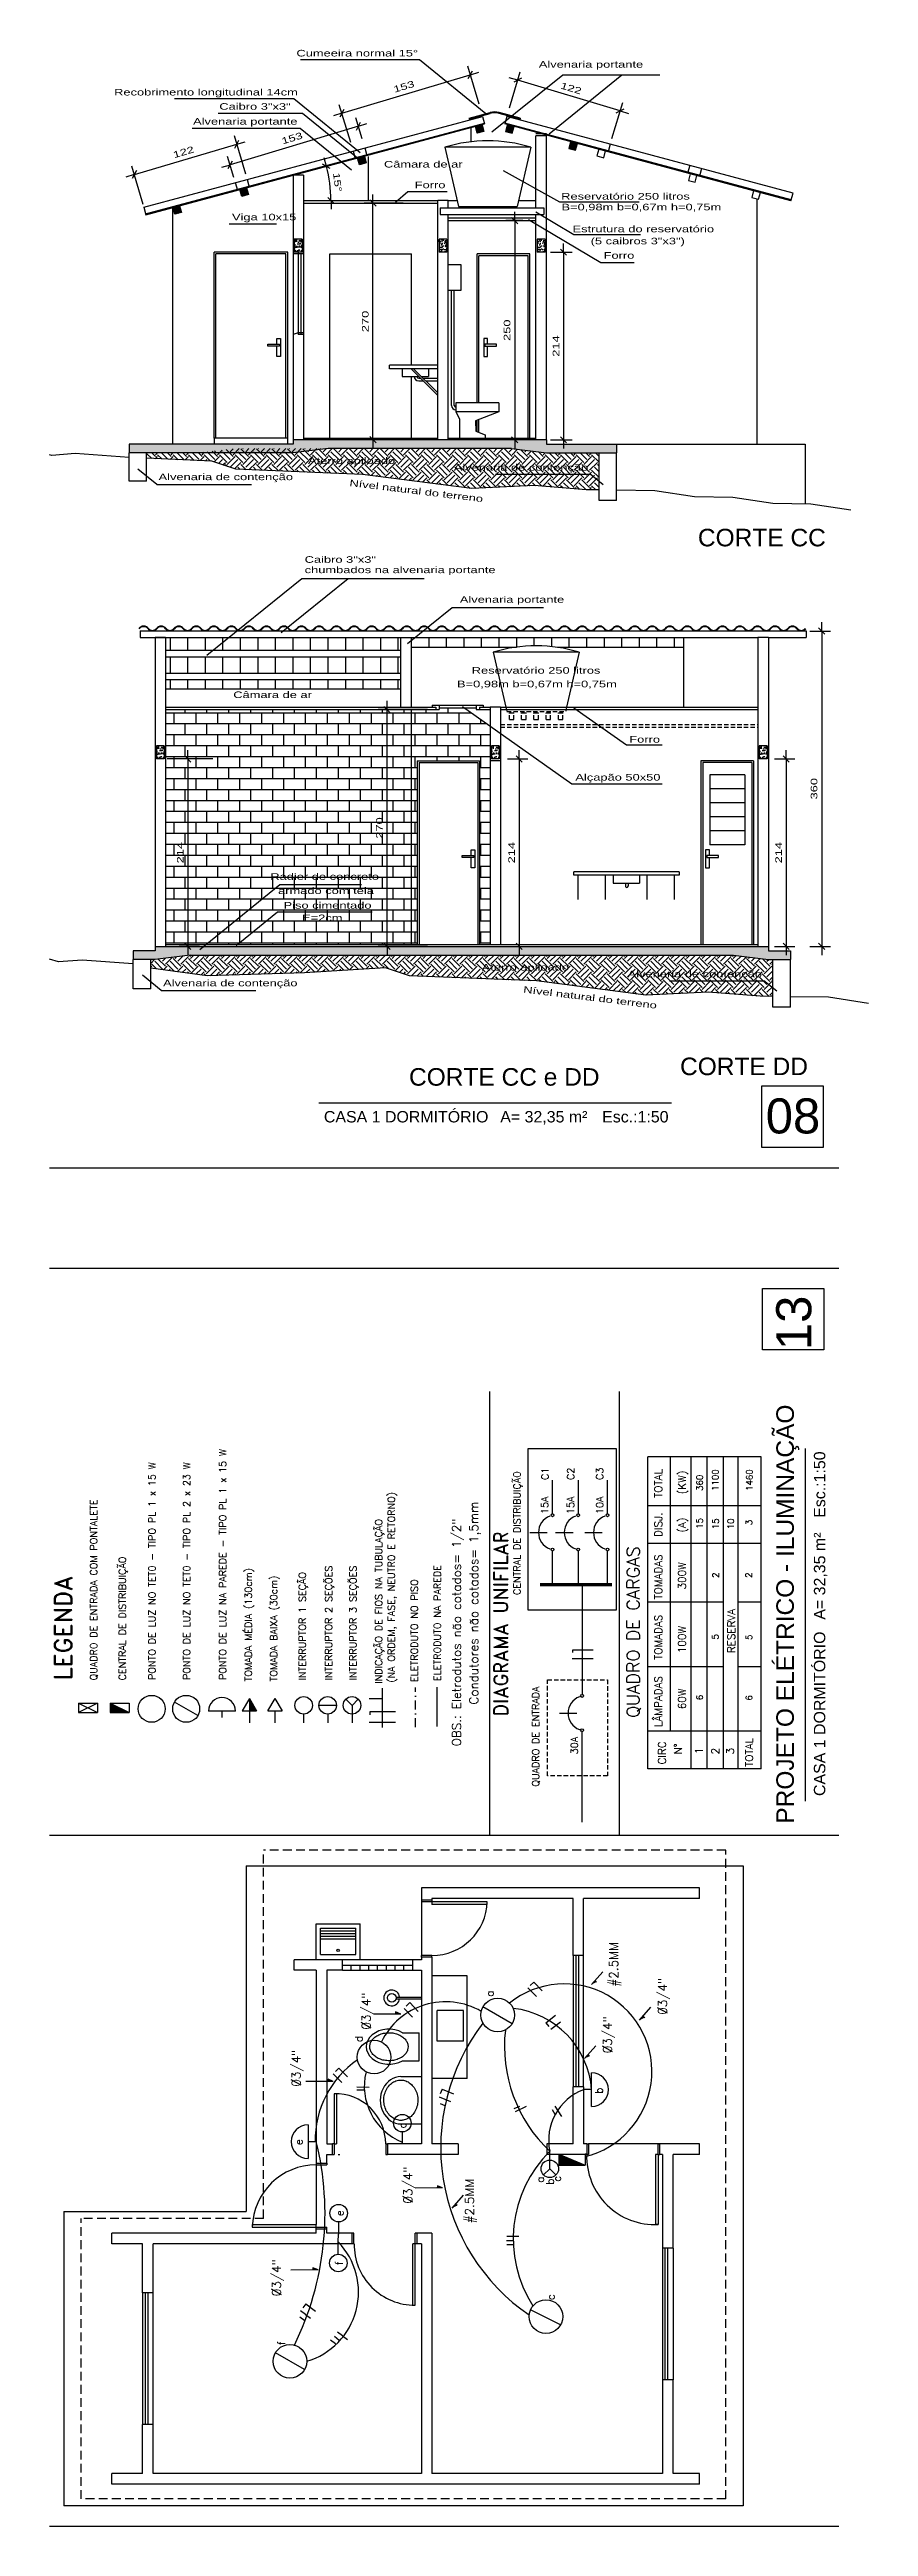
# Model space of a CAD drawing. Header units: millimetres. Extents: x 379 to 8329, y 269 to 4802.
# Drawn here: x 2608 to 3542, y 269 to 3094 of the extents above; entities that cross this region are included whole.
import ezdxf

# ---------------------------------------------------------------- set-up
doc = ezdxf.new("R2010")
doc.units = ezdxf.units.MM
doc.header["$LTSCALE"] = 20
doc.header["$MEASUREMENT"] = 0
for name, pattern in [('DASHDOT', [1, 0.5, -0.25, 0, -0.25]), ('DASHED', [0.75, 0.5, -0.25]), ('DASHED2', [0.375, 0.25, -0.125]), ('HIDDEN', [0.375, 0.25, -0.125])]:
    doc.linetypes.add(name, pattern=pattern)
for name, color, linetype in [('1', 7, 'Continuous'), ('ARQ-SIMB', 2, 'Continuous'), ('Cotas', 7, 'Continuous'), ('ELE-2', 2, 'Continuous'), ('ELE-3', 3, 'Continuous'), ('ELE-4', 4, 'Continuous'), ('ELE-TXT', 9, 'Continuous'), ('SAN-SIMB', 2, 'Continuous'), ('Texto', 2, 'Continuous')]:
    doc.layers.add(name, color=color, linetype=linetype)
doc.styles.add('BUILD', font='romand.shx')
doc.styles.add('REGUA100', font='arial.ttf', dxfattribs={"width": 1.4})
doc.styles.add('ROMANS', font='romans.shx')
doc.styles.add('Textos Gd.', font='arial.ttf', dxfattribs={"height": 0.15})
doc.dimstyles.new('ISO-25', dxfattribs={"dimscale": 5, "dimtxt": 1.5, "dimasz": 0.01, "dimexe": 2, "dimexo": 3, "dimgap": 0.98, "dimtad": 1, "dimrnd": 0.5, "dimtxsty": 'REGUA100', "dimblk1": 'COTATR', "dimblk2": 'COTATR', "dimsah": 1, "dimcen": 4, "dimdle": 4, "dimclrd": 1, "dimclre": 1, "dimclrt": 2, "dimaunit": 1, "dimadec": 0, "dimazin": 0, "dimtfac": 1, "dimtofl": 0, "dimtmove": 2, "dimatfit": 3, "dimldrblk": 'COTATR', "dimfxl": 1, "dimarcsym": 0})

msp = doc.modelspace()

# ---------------------------------------------------------------- texts
at = {"layer": '1', "color": 0, "style": 'REGUA100', "width": 1.4}
for s, p in [('Cumeeira normal 15°', (2889.53, 3086.069)), ('Alvenaria portante', (3165.931, 3073.29)), ('Recobrimento longitudinal 14cm', (2681.627, 3041.559)), ('Caibro 3"x3"', (2801.584, 3025.291)), ('Alvenaria portante', (2771.681, 3008.264)), ('Câmara de ar ', (2989.341, 2959.391)), ('Forro', (3024.461, 2935.789)), ('Reservatório 250 litros ', (3191.461, 2922.804)), ('B=0,98m b=0,67m h=0,75m', (3191.811, 2910.536)), ('Viga 10x15', (2816.03, 2899.117)), ('Estrutura do reservatório ', (3204.451, 2885.504)), ('(5 caibros 3"x3")', (3225.075, 2871.773)), ('Forro', (3239.843, 2855.402)), ('Aterro apiloado', (2902.699, 2621.207)), ('Alvenaria de contenção', (2732.31, 2602.779)), ('Alvenaria de contenção', (3069.024, 2613.564)), ('Caibro 3"x3"', (2898.928, 2508.498)), ('chumbados na alvenaria portante', (2898.928, 2496.716)), ('Alvenaria portante', (3075.885, 2462.857)), ('B=0,98m b=0,67m h=0,75m', (3072.676, 2366.483)), ('Reservatório 250 litros ', (3089.469, 2382.013)), ('Câmara de ar ', (2817.53, 2354.204)), ('Forro ', (3269.144, 2303.359)), ('Alçapão 50x50', (3207.665, 2260.091)), ('Radier de concreto', (2859.755, 2146.862)), ('armado com tela', (2868.612, 2130.683)), ('Piso cimentado ', (2874.904, 2114.026)), ('E=2cm', (2895.98, 2099.78)), ('Aterro apiloado', (3100.921, 2043.385)), ('Alvenaria de contenção', (3267.246, 2035.742)), ('Alvenaria de contenção', (2737.463, 2025.425))]:
    msp.add_text(s, height=7.5, dxfattribs=at).set_placement(p)
for p in [(2949.71, 2596.095), (3147.932, 2018.272)]:
    msp.add_text('Nível natural do terreno', height=7.5, rotation=353.094632, dxfattribs=at).set_placement(p)
at = {"layer": 'ELE-4', "color": 2, "style": 'ROMANS'}
for s, p in [('TOTAL', (3306.526, 1441.878)), ('(KW)', (3333.555, 1445.997)), ('DISJ.', (3306.526, 1397.396)), ('(A)', (3333.555, 1402.258)), ('TOMADAS', (3306.526, 1325.973)), ('300W', (3333.555, 1337.437)), ('TOMADAS', (3306.526, 1257.084)), ('RESERVA', (3389.734, 1264.804)), ('100W', (3333.555, 1264.804)), ('LÂMPADAS', (3306.526, 1180.509)), ('60W', (3333.555, 1200.838)), ('CIRC', (3310.769, 1137.803)), ('N°', (3329.02, 1149.195)), ('TOTAL', (3410.205, 1135.005)), ('1', (3352.858, 1149.68)), ('2', (3371.573, 1149.195)), ('3', (3388.502, 1149.195)), ('a', (3114.367, 872.713)), ('d', (2964.993, 821.028)), ('b', (3238.81, 762.216)), ('e', (2896.466, 703.734)), ('d', (3014.556, 722.485)), ('a', (3171.559, 660.697)), ('b', (3183.045, 658.425)), ('c', (3190.925, 661.9)), ('e', (2943.19, 622.515)), ('f', (2942.392, 566.579)), ('c', (3183.835, 526.71)), ('f', (2876.759, 475.53))]:
    msp.add_text(s, height=8.64, rotation=90, dxfattribs=at).set_placement(p)
at = {"layer": 'ELE-TXT', "style": 'BUILD'}
for s, height, p in [('C1', 8, (3176.999, 1462.228)), ('C2', 8, (3206.324, 1462.228)), ('C3', 8, (3239.448, 1462.228)), ('15A', 8, (3176.771, 1423.438)), ('15A', 8, (3206.096, 1423.438)), ('10A', 8, (3239.448, 1423.438)), ('DIAGRAMA UNIFILAR', 16, (3130.654, 1192.632)), ('QUADRO DE CARGAS', 14.4, (3280.842, 1191.097)), ('LEGENDA', 20, (2633.504, 1233.663)), ('30A', 8, (3210.395, 1149.464))]:
    msp.add_text(s, height=height, rotation=90, dxfattribs=at).set_placement(p)
at = {"layer": 'ELE-TXT', "style": 'ROMANS'}
for tag, p in [('#2.5MM', (3256.358, 884.444)), ('03/4"', (3312.094, 852.284)), ('03/4"', (2974.104, 835.395)), ('03/4"', (3249.262, 808.406)), ('03/4"', (2894.27, 770.246)), ('03/4"', (3021.688, 636.971)), ('#2.5MM', (3091.87, 614.354)), ('03/4"', (2871.76, 531.27))]:
    msp.add_attdef(tag, p, '100W', height=10, rotation=90, dxfattribs=at)
at = {"layer": 'SAN-SIMB', "color": 2, "style": 'ROMANS'}
for s, p in [('1100', (3370.727, 1449.834)), ('1460', (3409.785, 1449.834)), ('360', (3352.858, 1449.834)), ('15', (3352.858, 1406.613)), ('15', (3371.103, 1406.129)), ('10', (3388.502, 1406.129)), ('3', (3409.256, 1410.77)), ('2', (3371.197, 1350.634)), ('2', (3409.036, 1350.634)), ('5', (3370.727, 1280.246)), ('5', (3409.256, 1279.762)), ('6', (3352.858, 1211.08)), ('6', (3409.256, 1210.596))]:
    msp.add_text(s, height=7.2, rotation=90, dxfattribs=at).set_placement(p)
at = {"layer": 'Texto', "color": 3, "style": 'Textos Gd.'}
for s, height, p in [('CORTE CC', 20, (3347.397, 2527.295)), ('CORTE CC e DD', 20, (3017.935, 1912.092)), ('CORTE DD', 20, (3327.04, 1924.099)), ('08', 40, (3424.762, 1857.57))]:
    msp.add_text(s, height=height, dxfattribs=at).set_placement(p)
at = {"layer": 'Texto', "color": 2, "style": 'Textos Gd.'}
for s, p in [('CASA 1 DORMITÓRIO', (2920.845, 1870.14)), ('A= 32,35 m²', (3121.995, 1870.14)), ('Esc.:1:50', (3238.212, 1870.14))]:
    msp.add_text(s, height=13, dxfattribs=at).set_placement(p)
at = {"layer": 'Texto', "color": 3}
for s, height, style, p in [('13', 40, 'Textos Gd.', (3476.698, 1610.419)), ('PROJETO ELÉTRICO - ILUMINAÇÃO', 20, 'Textos Gd.', (3456.834, 1070.232)), ('OBS.: Eletrodutos não cotados= 1/2"', 10, 'ROMANS', (3077.211, 1158.404)), ('Condutores não cotados= 1,5mm', 10, 'ROMANS', (3096.743, 1206.189))]:
    msp.add_text(s, height=height, rotation=90, dxfattribs=dict(at, style=style)).set_placement(p)
at = {"layer": 'Texto', "style": 'ROMANS'}
for s, p in [('PONTO DE LUZ NO TET0 - TIPO PL 1 x 15 W', (2728.92, 1234.104)), ('PONTO DE LUZ NO TET0 - TIPO PL 2 x 23 W', (2768.251, 1234.104)), ('PONTO DE LUZ NA PAREDE - TIPO PL 1 x 15 W', (2809.48, 1234.104)), ('CENTRAL DE DISTRIBUIÇÃO', (3145.111, 1331.086)), ('(NA ORDEM, FASE, NEUTRO E RETORNO)', (3001.612, 1231.146)), ('QUADRO DE ENTRADA COM PONTALETE', (2662.107, 1233.66)), ('INDICAÇÃO DE FIOS NA TUBULAÇÃO', (2987.479, 1229.857)), ('CENTRAL DE DISTRIBUIÇÃO', (2694.807, 1233.659)), ('TOMADA MÉDIA (130cm)', (2838.658, 1232.541)), ('INTERRUPTOR 1 SEÇÃO', (2900.354, 1233.539)), ('INTERRUPTOR 2 SEÇÕES', (2930.216, 1233.539)), ('INTERRUPTOR 3 SEÇÕES', (2957.995, 1233.539)), ('ELETRODUTO NA PAREDE', (3054.108, 1232.867)), ('TOMADA BAIXA (30cm)', (2867.581, 1232.541)), ('ELETRODUTO NO PISO', (3028.159, 1231.772)), ('QUADRO DE ENTRADA', (3166.326, 1112.552))]:
    msp.add_text(s, height=8, rotation=90, dxfattribs=at).set_placement(p)
at = {"layer": 'Texto', "color": 2, "style": 'Textos Gd.'}
for s, p in [('Esc.:1:50', (3492.673, 1419.166)), ('A= 32,35 m²', (3492.673, 1302.948)), ('CASA 1 DORMITÓRIO', (3492.673, 1101.799))]:
    msp.add_text(s, height=13, rotation=90, dxfattribs=at).set_placement(p)

# ---------------------------------------------------------------- blocks, each defined once
blk = doc.blocks.new('COTATR')
at = {"color": 6}
blk.add_line((-71, -71), (71, 71), dxfattribs=at)
at = {"color": 0, "linetype": 'ByBlock'}
blk.add_line((0, 0), (200, 0), dxfattribs=at)
blk = doc.blocks.new('*D6')
at = {"layer": '1', "color": 1, "lineweight": -2, "transparency": 16777216}
for p, q in [((3147.6, 2898.8), (3128.5, 2898.8)), ((3138.5, 2898.8), (3138.5, 2648.9)), ((3147.6, 2648.8), (3128.5, 2648.8))]:
    blk.add_line(p, q, dxfattribs=at)
at = {"layer": 'DEFPOINTS', "color": 0, "transparency": 16777216}
for p in [(3162.6, 2898.8), (3138.5, 2648.8), (3162.6, 2648.8)]:
    blk.add_point(p, dxfattribs=at)
at = {"layer": '1', "color": 1, "lineweight": -2, "transparency": 16777216, "xscale": 0.05, "yscale": 0.05, "zscale": 0.05}
for p, rotation in [((3138.5, 2898.8), 90), ((3138.5, 2648.8), 270)]:
    blk.add_blockref('COTATR', p, dxfattribs=dict(at, rotation=rotation))
at = {"layer": '1', "color": 2, "transparency": 16777216, "insert": (3129.8, 2773.8), "char_height": 7.5, "attachment_point": 5, "rotation": 90, "style": 'REGUA100'}
blk.add_mtext('250', dxfattribs=at)
blk = doc.blocks.new('*D7')
at = {"layer": '1', "color": 1, "lineweight": -2, "transparency": 16777216}
for p, q in [((3011.4, 2918.8), (2966.8, 2918.8)), ((2976.8, 2648.9), (2976.8, 2918.8)), ((3011.4, 2648.9), (2966.8, 2648.9))]:
    blk.add_line(p, q, dxfattribs=at)
at = {"layer": 'DEFPOINTS', "color": 0, "transparency": 16777216}
for p in [(2976.8, 2918.8), (3026.4, 2918.8), (3026.4, 2648.9)]:
    blk.add_point(p, dxfattribs=at)
at = {"layer": '1', "color": 1, "lineweight": -2, "transparency": 16777216, "xscale": 0.05, "yscale": 0.05, "zscale": 0.05}
for p, rotation in [((2976.8, 2918.8), 90), ((2976.8, 2648.9), 270)]:
    blk.add_blockref('COTATR', p, dxfattribs=dict(at, rotation=rotation))
at = {"layer": '1', "color": 2, "transparency": 16777216, "insert": (2968.1, 2783.8), "char_height": 7.5, "attachment_point": 5, "rotation": 90, "style": 'REGUA100'}
blk.add_mtext('270', dxfattribs=at)
blk = doc.blocks.new('*D70')
at = {"layer": '1', "color": 1, "lineweight": -2, "transparency": 16777216}
for p, q in [((3179.2, 2862.8), (3204.1, 2862.8)), ((3194.1, 2862.8), (3194.1, 2648.9)), ((3179.2, 2648.8), (3204.1, 2648.8))]:
    blk.add_line(p, q, dxfattribs=at)
at = {"layer": 'DEFPOINTS', "color": 0, "transparency": 16777216}
for p in [(3164.2, 2862.8), (3164.2, 2648.8), (3194.1, 2648.8)]:
    blk.add_point(p, dxfattribs=at)
at = {"layer": '1', "color": 1, "lineweight": -2, "transparency": 16777216, "xscale": 0.05, "yscale": 0.05, "zscale": 0.05}
for p, rotation in [((3194.1, 2862.8), 90), ((3194.1, 2648.8), 270)]:
    blk.add_blockref('COTATR', p, dxfattribs=dict(at, rotation=rotation))
at = {"layer": '1', "color": 2, "transparency": 16777216, "insert": (3185.5, 2755.8), "char_height": 7.5, "attachment_point": 5, "rotation": 90, "style": 'REGUA100'}
blk.add_mtext('214', dxfattribs=at)
blk = doc.blocks.new('*D76')
at = {"layer": '1', "color": 1, "lineweight": -2, "transparency": 16777216}
for p, q in [((3039.2, 2341), (2982.9, 2341)), ((2992.9, 2071), (2992.9, 2340.9)), ((3039.2, 2071), (2982.9, 2071))]:
    blk.add_line(p, q, dxfattribs=at)
at = {"layer": 'DEFPOINTS', "color": 0, "transparency": 16777216}
for p in [(2992.9, 2341), (3054.2, 2341), (3054.2, 2071)]:
    blk.add_point(p, dxfattribs=at)
at = {"layer": '1', "color": 1, "lineweight": -2, "transparency": 16777216, "xscale": 0.05, "yscale": 0.05, "zscale": 0.05}
for p, rotation in [((2992.9, 2341), 90), ((2992.9, 2071), 270)]:
    blk.add_blockref('COTATR', p, dxfattribs=dict(at, rotation=rotation))
at = {"layer": '1', "color": 2, "transparency": 16777216, "insert": (2984.2, 2206), "char_height": 7.5, "attachment_point": 5, "rotation": 90, "style": 'REGUA100'}
blk.add_mtext('270', dxfattribs=at)
blk = doc.blocks.new('*D78')
at = {"layer": '1', "color": 1, "lineweight": -2, "transparency": 16777216}
for p, q in [((2779.1, 2284.8), (2755.7, 2284.8)), ((2765.7, 2284.7), (2765.7, 2071)), ((2779.1, 2070.9), (2755.7, 2070.9))]:
    blk.add_line(p, q, dxfattribs=at)
at = {"layer": 'DEFPOINTS', "color": 0, "transparency": 16777216}
for p in [(2794.1, 2284.8), (2765.7, 2070.9), (2794.1, 2070.9)]:
    blk.add_point(p, dxfattribs=at)
at = {"layer": '1', "color": 1, "lineweight": -2, "transparency": 16777216, "xscale": 0.05, "yscale": 0.05, "zscale": 0.05}
for p, rotation in [((2765.7, 2284.8), 90), ((2765.7, 2070.9), 270)]:
    blk.add_blockref('COTATR', p, dxfattribs=dict(at, rotation=rotation))
at = {"layer": '1', "color": 2, "transparency": 16777216, "insert": (2757, 2177.9), "char_height": 7.5, "attachment_point": 5, "rotation": 90, "style": 'REGUA100'}
blk.add_mtext('214', dxfattribs=at)
blk = doc.blocks.new('*D132')
at = {"layer": '1', "color": 1, "lineweight": -2, "transparency": 16777216}
for p, q in [((2941.4, 3021.3), (3087.8, 3065.3)), ((3097.9, 3031.8), (3085, 3074.9)), ((2951.4, 2987.8), (2938.4, 3030.9))]:
    blk.add_line(p, q, dxfattribs=at)
at = {"layer": 'DEFPOINTS', "color": 0, "transparency": 16777216}
for p in [(3087.9, 3065.3), (3102.2, 3017.4), (2955.7, 2973.5)]:
    blk.add_point(p, dxfattribs=at)
at = {"layer": '1', "color": 1, "lineweight": -2, "transparency": 16777216, "xscale": 0.05, "yscale": 0.05, "zscale": 0.05}
for p, rotation in [((3087.9, 3065.3), 16.69924423398736), ((2941.3, 3021.3), 196.6992442339874)]:
    blk.add_blockref('COTATR', p, dxfattribs=dict(at, rotation=rotation))
at = {"layer": '1', "color": 2, "transparency": 16777216, "insert": (3012.1, 3051.7), "char_height": 7.5, "attachment_point": 5, "rotation": 16.6992, "style": 'REGUA100'}
blk.add_mtext('153', dxfattribs=at)
blk = doc.blocks.new('*D131')
at = {"layer": '1', "color": 1, "lineweight": -2, "transparency": 16777216}
for p, q in [((2960.2, 3006.6), (2813.9, 2962.3)), ((2964.6, 2992.3), (2957.4, 3016.2)), ((2818.2, 2947.9), (2810.9, 2971.8))]:
    blk.add_line(p, q, dxfattribs=at)
at = {"layer": 'DEFPOINTS', "color": 0, "transparency": 16777216}
for p in [(2969, 2977.9), (2813.8, 2962.2), (2822.5, 2933.5)]:
    blk.add_point(p, dxfattribs=at)
at = {"layer": '1', "color": 1, "lineweight": -2, "transparency": 16777216, "xscale": 0.05, "yscale": 0.05, "zscale": 0.05}
for p, rotation in [((2960.3, 3006.6), 16.86408773062293), ((2813.8, 2962.2), 196.8640877306229)]:
    blk.add_blockref('COTATR', p, dxfattribs=dict(at, rotation=rotation))
at = {"layer": '1', "color": 2, "transparency": 16777216, "insert": (2884.5, 2992.8), "char_height": 7.5, "attachment_point": 5, "rotation": 16.8641, "style": 'REGUA100'}
blk.add_mtext('153', dxfattribs=at)
blk = doc.blocks.new('*D130')
at = {"layer": '1', "color": 1, "lineweight": -2, "transparency": 16777216}
for p, q in [((2831.7, 2951.9), (2818.8, 2995.6)), ((2704.7, 2951.4), (2821.6, 2986)), ((2714.7, 2917.3), (2701.8, 2961))]:
    blk.add_line(p, q, dxfattribs=at)
at = {"layer": 'DEFPOINTS', "color": 0, "transparency": 16777216}
for p in [(2821.6, 2986), (2835.9, 2937.6), (2719, 2902.9)]:
    blk.add_point(p, dxfattribs=at)
at = {"layer": '1', "color": 1, "lineweight": -2, "transparency": 16777216, "xscale": 0.05, "yscale": 0.05, "zscale": 0.05}
for p, rotation in [((2821.6, 2986), 16.49251460178693), ((2704.6, 2951.4), 196.492514601787)]:
    blk.add_blockref('COTATR', p, dxfattribs=dict(at, rotation=rotation))
at = {"layer": '1', "color": 2, "transparency": 16777216, "insert": (2760.7, 2977), "char_height": 7.5, "attachment_point": 5, "rotation": 16.4925, "style": 'REGUA100'}
blk.add_mtext('122', dxfattribs=at)
blk = doc.blocks.new('*D129')
at = {"layer": '1', "color": 1, "lineweight": -2, "transparency": 16777216}
blk.add_arc((2778.6, 2921.8), 150.3, 0.0191, 14.9809, dxfattribs=at)
at = {"layer": 'DEFPOINTS', "color": 0, "transparency": 16777216}
for p in [(3104.2, 3009), (2790.6, 2921.8), (2928.4, 2934.9), (3053.6, 2921.8), (2717.8, 2905.5)]:
    blk.add_point(p, dxfattribs=at)
at = {"layer": '1', "color": 1, "lineweight": -2, "transparency": 16777216, "xscale": 0.05, "yscale": 0.05, "zscale": 0.05}
for p, rotation in [((2923.8, 2960.7), 104.990471543452), ((2929, 2921.8), 270.0095284565488)]:
    blk.add_blockref('COTATR', p, dxfattribs=dict(at, rotation=rotation))
at = {"layer": '1', "color": 2, "transparency": 16777216, "insert": (2936.3, 2942.6), "char_height": 7.5, "attachment_point": 5, "rotation": 277.5, "style": 'REGUA100'}
blk.add_mtext('15°', dxfattribs=at)
blk = doc.blocks.new('*D133')
at = {"layer": '1', "color": 1, "lineweight": -2, "transparency": 16777216}
for p, q in [((3132.4, 3027.5), (3144.8, 3068.6)), ((3258.7, 3024), (3141.9, 3059)), ((3249.3, 2992.4), (3261.6, 3033.6))]:
    blk.add_line(p, q, dxfattribs=at)
at = {"layer": 'DEFPOINTS', "color": 0, "transparency": 16777216}
for p in [(3141.9, 3059), (3128.1, 3013.1), (3244.9, 2978)]:
    blk.add_point(p, dxfattribs=at)
at = {"layer": '1', "color": 1, "lineweight": -2, "transparency": 16777216, "xscale": 0.05, "yscale": 0.05, "zscale": 0.05}
for p, rotation in [((3141.9, 3059), 163.3007557660096), ((3258.7, 3024), 343.3007557660096)]:
    blk.add_blockref('COTATR', p, dxfattribs=dict(at, rotation=rotation))
at = {"layer": '1', "color": 2, "transparency": 16777216, "insert": (3202.8, 3049.8), "char_height": 7.5, "attachment_point": 5, "rotation": 343.3008, "style": 'REGUA100'}
blk.add_mtext('122', dxfattribs=at)
blk = doc.blocks.new('*D134')
at = {"layer": '1', "color": 1, "lineweight": -2, "transparency": 16777216}
for p, q in [((3130.2, 2284.8), (3153.6, 2284.8)), ((3143.6, 2284.7), (3143.6, 2071)), ((3130.2, 2070.9), (3153.6, 2070.9))]:
    blk.add_line(p, q, dxfattribs=at)
at = {"layer": 'DEFPOINTS', "color": 0, "transparency": 16777216}
for p in [(3115.2, 2284.8), (3115.2, 2070.9), (3143.6, 2070.9)]:
    blk.add_point(p, dxfattribs=at)
at = {"layer": '1', "color": 1, "lineweight": -2, "transparency": 16777216, "xscale": 0.05, "yscale": 0.05, "zscale": 0.05}
for p, rotation in [((3143.6, 2284.8), 90), ((3143.6, 2070.9), 270)]:
    blk.add_blockref('COTATR', p, dxfattribs=dict(at, rotation=rotation))
at = {"layer": '1', "color": 2, "transparency": 16777216, "insert": (3134.9, 2177.9), "char_height": 7.5, "attachment_point": 5, "rotation": 90, "style": 'REGUA100'}
blk.add_mtext('214', dxfattribs=at)
blk = doc.blocks.new('*D135')
at = {"layer": '1', "color": 1, "lineweight": -2, "transparency": 16777216}
for p, q in [((3434.6, 2284.8), (3458, 2284.8)), ((3448, 2284.7), (3448, 2071)), ((3434.6, 2070.9), (3458, 2070.9))]:
    blk.add_line(p, q, dxfattribs=at)
at = {"layer": 'DEFPOINTS', "color": 0, "transparency": 16777216}
for p in [(3419.6, 2284.8), (3419.6, 2070.9), (3448, 2070.9)]:
    blk.add_point(p, dxfattribs=at)
at = {"layer": '1', "color": 1, "lineweight": -2, "transparency": 16777216, "xscale": 0.05, "yscale": 0.05, "zscale": 0.05}
for p, rotation in [((3448, 2284.8), 90), ((3448, 2070.9), 270)]:
    blk.add_blockref('COTATR', p, dxfattribs=dict(at, rotation=rotation))
at = {"layer": '1', "color": 2, "transparency": 16777216, "insert": (3439.4, 2177.9), "char_height": 7.5, "attachment_point": 5, "rotation": 90, "style": 'REGUA100'}
blk.add_mtext('214', dxfattribs=at)
blk = doc.blocks.new('*D136')
at = {"layer": '1', "color": 1, "lineweight": -2, "transparency": 16777216}
for p, q in [((3475.2, 2430.7), (3498.6, 2430.7)), ((3488.6, 2430.7), (3488.6, 2071)), ((3475.2, 2070.9), (3498.6, 2070.9))]:
    blk.add_line(p, q, dxfattribs=at)
at = {"layer": 'DEFPOINTS', "color": 0, "transparency": 16777216}
for p in [(3460.2, 2430.7), (3460.2, 2070.9), (3488.6, 2070.9)]:
    blk.add_point(p, dxfattribs=at)
at = {"layer": '1', "color": 1, "lineweight": -2, "transparency": 16777216, "xscale": 0.05, "yscale": 0.05, "zscale": 0.05}
for p, rotation in [((3488.6, 2430.7), 90), ((3488.6, 2070.9), 270)]:
    blk.add_blockref('COTATR', p, dxfattribs=dict(at, rotation=rotation))
at = {"layer": '1', "color": 2, "transparency": 16777216, "insert": (3479.9, 2250.8), "char_height": 7.5, "attachment_point": 5, "rotation": 90, "style": 'REGUA100'}
blk.add_mtext('360', dxfattribs=at)

# ---------------------------------------------------------------- dimensions: what is measured, and where the dimension line sits
at = {"layer": '1'}
for p1, p2, distance, picture, middle in [((2955.672, 2973.473), (3102.22, 3017.438), 49.964, '*D132', (3012.08, 3051.676)), ((3244.949, 2978.033), (3128.094, 3013.09), -47.97, '*D133', (3202.795, 3049.808)), ((2718.963, 2902.92), (2835.944, 2937.555), 50.523, '*D130', (2760.65, 2976.991)), ((2968.955, 2977.918), (2822.534, 2933.532), -30, '*D131', (2884.509, 2992.791))]:
    dim = msp.add_aligned_dim(p1=p1, p2=p2, distance=distance, dimstyle='ISO-25', override={"dimblk": 'COTATR', "dimatfit": 2}, dxfattribs=at)
    dim.commit()
    dim.dimension.update_dxf_attribs({"geometry": picture, "text_midpoint": middle})
dim = msp.add_angular_dim_2l(base=(2928.385, 2934.912), line1=((2790.629, 2921.81), (3053.629, 2921.81)), line2=((2717.821, 2905.516), (3104.191, 3009.044)), dimstyle='ISO-25', override={"dimblk": 'COTATR', "dimatfit": 2}, dxfattribs=at)
dim.commit()
dim.dimension.update_dxf_attribs({"geometry": '*D129', "text_midpoint": (2936.326, 2942.571)})
at = {"layer": '1', "color": 0}
for p1, p2, distance, picture, middle in [((3026.383, 2648.86), (3026.383, 2918.81), 49.562, '*D7', (2968.091, 2783.835)), ((3460.19, 2430.728), (3460.19, 2070.938), 28.404, '*D136', (3479.862, 2250.833)), ((3054.202, 2070.988), (3054.202, 2340.988), 61.313, '*D76', (2984.159, 2205.988)), ((2794.103, 2284.781), (2794.103, 2070.938), -28.404, '*D78', (2757.033, 2177.859)), ((3115.192, 2284.781), (3115.192, 2070.938), 28.404, '*D134', (3134.931, 2177.859)), ((3419.622, 2284.781), (3419.622, 2070.938), 28.404, '*D135', (3439.36, 2177.859))]:
    dim = msp.add_aligned_dim(p1=p1, p2=p2, distance=distance, dimstyle='ISO-25', override={"dimblk": 'COTATR', "dimatfit": 2}, dxfattribs=at)
    dim.commit()
    dim.dimension.update_dxf_attribs({"geometry": picture, "text_midpoint": middle})
at = {"layer": '1', "color": 1}
for p1, p2, distance, picture, middle in [((3162.629, 2898.81), (3162.629, 2648.81), -24.12, '*D6', (3129.78, 2773.81)), ((3164.16, 2862.81), (3164.16, 2648.81), 29.97, '*D70', (3185.465, 2755.81))]:
    dim = msp.add_aligned_dim(p1=p1, p2=p2, distance=distance, dimstyle='ISO-25', override={"dimblk": 'COTATR', "dimatfit": 2}, dxfattribs=at)
    dim.commit()
    dim.dimension.update_dxf_attribs({"geometry": picture, "text_midpoint": middle})

# ---------------------------------------------------------------- hatches: boundary and pattern name
at = {"layer": '1'}
h = msp.add_hatch(dxfattribs=at)
h.set_pattern_fill('ANSI31', color=1, scale=8, style=0)
h.set_pattern_definition([(45, (-2020.2947, -202.5497), (-0.70710678, 0.70710678), [])])
h.paths.add_polyline_path([(3093.566, 3006.197), (3095.636, 2998.47), (3103.364, 3000.54), (3101.293, 3008.268)])
h = msp.add_hatch(dxfattribs=at)
h.set_pattern_fill('ANSI31', color=1, scale=8, style=0)
h.set_pattern_definition([(135, (8251.5533, -202.5497), (0.70710678, 0.70710678), [])])
h.paths.add_polyline_path([(3137.693, 3006.197), (3129.965, 3008.268), (3127.895, 3000.54), (3135.622, 2998.47)])
h = msp.add_hatch(dxfattribs=at)
h.set_pattern_fill('ANSI31', color=1, scale=8, style=0)
h.set_pattern_definition([(45, (-2154.5584, -238.5255), (-0.70710678, 0.70710678), [])])
h.paths.add_polyline_path([(2959.302, 2970.221), (2961.373, 2962.494), (2969.1, 2964.564), (2967.029, 2972.292)])
h = msp.add_hatch(dxfattribs=at)
h.set_pattern_fill('ANSI31', color=1, scale=8, style=0)
h.set_pattern_definition([(135, (8323.8497, -221.9214), (0.70710678, 0.70710678), [])])
h.paths.add_polyline_path([(3209.989, 2986.825), (3202.262, 2988.896), (3200.191, 2981.168), (3207.919, 2979.098)])
h = msp.add_hatch(dxfattribs=at)
h.set_pattern_fill('ANSI31', color=1, scale=8, style=0)
h.set_pattern_definition([(45, (-2365.2311, -294.9751), (-0.70710678, 0.70710678), [])])
h.paths.add_polyline_path([(2748.629, 2913.772), (2750.7, 2906.044), (2758.427, 2908.115), (2756.357, 2915.842)])
h = msp.add_hatch(dxfattribs=at)
h.set_pattern_fill('ANSI31', color=1, scale=8, style=0)
h.set_pattern_definition([(45, (-2288.8221, -274.5014), (-0.70710678, 0.70710678), [])])
h.paths.add_polyline_path([(2825.038, 2934.245), (2827.109, 2926.518), (2834.836, 2928.589), (2832.766, 2936.316)])
h = msp.add_hatch(dxfattribs=at)
h.set_pattern_fill('AR-CONC', color=256, style=0)
h.set_pattern_definition([(50, (-2353.751, 418.9397), (7.172602, -0.6275213), [0.75, -8.25]), (355, (-2353.751, 418.94), (-1.387513, 7.521921), [0.6, -6.6]), (100.4514, (-2353.1535, 418.8874), (5.785094, 6.8943954), [0.637402, -7.011421]), (46.1842, (-2353.751, 420.94), (10.67241, -1.65519), [1.125, -12.375]), (96.6356, (-2352.862, 420.802), (9.346627, 9.741179), [0.956103, -10.51713]), (351.1842, (-2353.751, 420.94), (9.34662, 9.741186), [0.9, -9.9]), (21, (-2352.751, 420.4397), (5.9690705, -4.026189), [0.75, -8.25]), (326, (-2352.751, 420.44), (2.433153, 7.2515), [0.6, -6.6]), (71.4514, (-2352.254, 420.104), (8.402226, 3.225305), [0.637402, -7.011421]), (37.5, (-2353.7513, 418.9397), (0.1215986, 3.3289385), [0, -6.52, 0, -6.7, 0, -6.625]), (7.5, (-2353.7513, 418.9397), (2.6306954, 3.9441171), [0, -3.82, 0, -6.37, 0, -2.525]), (327.5, (-2355.9813, 418.9397), (5.3382244, -0.2255487), [0, -2.5, 0, -7.8, 0, -10.35]), (317.5, (-2356.9813, 418.9397), (5.8318617, 1.00105), [0, -3.25, 0, -5.18, 0, -7.35])])
h.paths.add_polyline_path([(2896.129, 2877.81), (2887.129, 2877.81), (2887.129, 2862.81), (2896.129, 2862.81)])
h = msp.add_hatch(dxfattribs=at)
h.set_pattern_fill('AR-CONC', color=256, style=0)
h.set_pattern_definition([(50, (-2772.751, 418.9397), (7.172602, -0.6275213), [0.75, -8.25]), (355, (-2772.751, 418.94), (-1.387513, 7.521921), [0.6, -6.6]), (100.4514, (-2772.1535, 418.8874), (5.785094, 6.8943954), [0.637402, -7.011421]), (46.1842, (-2772.751, 420.94), (10.67241, -1.65519), [1.125, -12.375]), (96.6356, (-2771.862, 420.802), (9.346627, 9.741179), [0.956103, -10.51713]), (351.1842, (-2772.751, 420.94), (9.34662, 9.741186), [0.9, -9.9]), (21, (-2771.751, 420.4397), (5.9690705, -4.026189), [0.75, -8.25]), (326, (-2771.751, 420.44), (2.433153, 7.2515005), [0.6, -6.6]), (71.4514, (-2771.254, 420.104), (8.402226, 3.225305), [0.637402, -7.011421]), (37.5, (-2772.7513, 418.9397), (0.1215986, 3.3289385), [0, -6.52, 0, -6.7, 0, -6.625]), (7.5, (-2772.7513, 418.9397), (2.6306954, 3.9441171), [0, -3.82, 0, -6.37, 0, -2.525]), (327.5, (-2774.9813, 418.9397), (5.3382244, -0.2255487), [0, -2.5, 0, -7.8, 0, -10.35]), (317.5, (-2775.9813, 418.9397), (5.8318617, 1.0010498), [0, -3.25, 0, -5.18, 0, -7.35])])
h.paths.add_polyline_path([(3052.129, 2862.81), (3061.129, 2862.81), (3061.129, 2877.81), (3052.129, 2877.81)])
h = msp.add_hatch(dxfattribs=at)
h.set_pattern_fill('AR-CONC', color=256, style=0)
h.set_pattern_definition([(50, (-2660.751, 418.9397), (7.172602, -0.6275213), [0.75, -8.25]), (355, (-2660.751, 418.94), (-1.387513, 7.521921), [0.6, -6.6]), (100.4514, (-2660.1535, 418.8874), (5.785094, 6.8943954), [0.637402, -7.011421]), (46.1842, (-2660.751, 420.94), (10.67241, -1.65519), [1.125, -12.375]), (96.6356, (-2659.862, 420.802), (9.346627, 9.741179), [0.956103, -10.51713]), (351.1842, (-2660.751, 420.94), (9.34662, 9.741186), [0.9, -9.9]), (21, (-2659.751, 420.4397), (5.9690705, -4.026189), [0.75, -8.25]), (326, (-2659.751, 420.44), (2.433153, 7.2515005), [0.6, -6.6]), (71.4514, (-2659.254, 420.104), (8.402226, 3.225305), [0.637402, -7.011421]), (37.5, (-2660.7513, 418.9397), (0.1215986, 3.3289385), [0, -6.52, 0, -6.7, 0, -6.625]), (7.5, (-2660.7513, 418.9397), (2.6306954, 3.9441171), [0, -3.82, 0, -6.37, 0, -2.525]), (327.5, (-2662.9813, 418.9397), (5.3382244, -0.2255487), [0, -2.5, 0, -7.8, 0, -10.35]), (317.5, (-2663.9813, 418.9397), (5.8318617, 1.0010498), [0, -3.25, 0, -5.18, 0, -7.35])])
h.paths.add_polyline_path([(3164.129, 2862.81), (3173.129, 2862.81), (3173.129, 2877.81), (3164.129, 2877.81)])
h = msp.add_hatch(dxfattribs=at)
h.set_pattern_fill('AR-CONC', color=256, scale=1.5, style=0)
h.set_pattern_definition([(50, (-2291.822, 306.709), (10.758903, -0.941282), [1.125, -12.375]), (355, (-2291.822, 306.709), (-2.08127, 11.282882), [0.9, -9.9]), (100.4514, (-2290.926, 306.63), (8.67764, 10.341593), [0.956103, -10.517132]), (46.1842, (-2291.822, 309.709), (16.008616, -2.482785), [1.6875, -18.5625]), (96.6356, (-2290.488, 309.502), (14.01994, 14.61177), [1.434154, -15.775695]), (351.1842, (-2291.822, 309.709), (14.01993, 14.61178), [1.35, -14.85]), (21, (-2290.322, 308.959), (8.953606, -6.039283), [1.125, -12.375]), (326, (-2290.322, 308.959), (3.64973, 10.87725), [0.9, -9.9]), (71.4514, (-2289.576, 308.455), (12.60334, 4.837957), [0.956103, -10.517132]), (37.5, (-2291.822, 306.7086), (0.1823978, 4.9934078), [0, -9.78, 0, -10.05, 0, -9.9375]), (7.5, (-2291.822, 306.7086), (3.946043, 5.9161757), [0, -5.73, 0, -9.555, 0, -3.7875]), (327.5, (-2295.167, 306.7086), (8.0073365, -0.338323), [0, -3.75, 0, -11.7, 0, -15.525]), (317.5, (-2296.667, 306.7086), (8.7477925, 1.501575), [0, -4.875, 0, -7.77, 0, -11.025])])
h.paths.add_polyline_path([(2885.629, 2648.81), (2885.629, 2643.81), (2698.629, 2643.81), (2698.629, 2633.81), (2885.629, 2633.81), (2925.629, 2638.81), (3134.629, 2638.81), (3174.629, 2633.81), (3254.629, 2633.81), (3254.629, 2643.81), (3174.629, 2643.81), (3174.629, 2648.81)])
h = msp.add_hatch(dxfattribs=at)
h.set_pattern_fill('EARTH', color=1, scale=50, angle=45, style=0)
h.set_pattern_definition([(45, (1137.919, 581.21), (2e-15, 17.67767), [12.5, -12.5]), (45, (1134.604, 584.525), (2e-15, 17.67767), [12.5, -12.5]), (45, (1131.29, 587.839), (2e-15, 17.67767), [12.5, -12.5]), (135, (1131.29, 590.049), (-17.67767, 2e-15), [12.5, -12.5]), (135, (1134.604, 593.363), (-17.67767, 2e-15), [12.5, -12.5]), (135, (1137.919, 596.678), (-17.67767, 2e-15), [12.5, -12.5])])
h.paths.add_polyline_path([(2818.629, 2638.81), (2778.629, 2633.81), (2718.629, 2633.81), (2718.629, 2627.705), (2792.865, 2624.442), (2820.41, 2615.2), (2964.921, 2609.378), (3089.62, 2593.076), (3160.71, 2596.569), (3220.146, 2591.911), (3234.629, 2591.696), (3234.629, 2633.81), (3174.629, 2633.81), (3134.629, 2638.81)])
h.paths.add_polyline_path([(2900.282, 2616.729), (3004.58, 2616.729), (3004.58, 2631.102), (2900.282, 2631.102)], flags=24)
h.paths.add_polyline_path([(3066.614, 2609.125), (3224.722, 2609.125), (3224.722, 2623.452), (3066.614, 2623.452)], flags=24)
h = msp.add_hatch(dxfattribs=at)
h.set_pattern_fill('BRICK', color=1, scale=50, style=0)
h.paths.add_polyline_path([(3020.351, 2340.988), (2740.351, 2340.988), (2740.351, 2072.988), (3020.351, 2072.988)])
h.paths.add_polyline_path([(3098.351, 2282.647), (3098.351, 2072.988), (3110.351, 2072.988), (3110.351, 2282.781), (3110.351, 2322.278), (3080.994, 2342.988), (3052.351, 2342.988), (3052.351, 2340.988), (3020.351, 2340.988), (3020.351, 2072.988), (3027.351, 2072.988), (3027.351, 2282.647)])
h.paths.add_polyline_path([(2978.455, 2192.442), (2978.455, 2219.534), (2989.864, 2219.534), (2989.864, 2192.442)], flags=24)
h.paths.add_polyline_path([(2751.393, 2164.317), (2751.393, 2191.402), (2762.673, 2191.402), (2762.673, 2164.317)], flags=24)
h.paths.add_polyline_path([(2894.066, 2097.744), (2943.954, 2097.744), (2943.954, 2109.224), (2894.066, 2109.224)], flags=24)
h.paths.add_polyline_path([(2872.998, 2111.997), (2981.172, 2111.997), (2981.172, 2123.431), (2872.998, 2123.431)], flags=24)
h.paths.add_polyline_path([(2857.85, 2144.833), (2985.598, 2144.833), (2985.598, 2156.267), (2857.85, 2156.267)], flags=24)
h.paths.add_polyline_path([(2866.706, 2128.654), (2979.765, 2128.654), (2979.765, 2140.089), (2866.706, 2140.089)], flags=24)
h = msp.add_hatch(dxfattribs=at)
h.set_pattern_fill('AR-CONC', color=256, style=0)
h.set_pattern_definition([(50, (-2511.029, -159.0895), (7.172602, -0.6275213), [0.75, -8.25]), (355, (-2511.029, -159.0895), (-1.387513, 7.521921), [0.6, -6.6]), (100.4514, (-2510.4316, -159.142), (5.785094, 6.8943954), [0.637402, -7.011421]), (46.1842, (-2511.029, -157.0895), (10.67241, -1.65519), [1.125, -12.375]), (96.6356, (-2510.14, -157.227), (9.346627, 9.741179), [0.956103, -10.51713]), (351.1842, (-2511.029, -157.09), (9.34662, 9.741186), [0.9, -9.9]), (21, (-2510.029, -157.5895), (5.9690705, -4.026189), [0.75, -8.25]), (326, (-2510.029, -157.5895), (2.433153, 7.2515), [0.6, -6.6]), (71.4514, (-2509.532, -157.925), (8.402226, 3.225305), [0.637402, -7.011421]), (37.5, (-2511.0293, -159.0895), (0.1215986, 3.3289385), [0, -6.52, 0, -6.7, 0, -6.625]), (7.5, (-2511.0293, -159.0895), (2.6306954, 3.9441171), [0, -3.82, 0, -6.37, 0, -2.525]), (327.5, (-2513.2593, -159.0895), (5.3382244, -0.2255487), [0, -2.5, 0, -7.8, 0, -10.35]), (317.5, (-2514.2593, -159.0895), (5.8318617, 1.00105), [0, -3.25, 0, -5.18, 0, -7.35])])
h.paths.add_polyline_path([(2738.851, 2299.781), (2729.851, 2299.781), (2729.851, 2284.781), (2738.851, 2284.781)])
h = msp.add_hatch(dxfattribs=at)
h.set_pattern_fill('AR-CONC', color=256, style=0)
h.set_pattern_definition([(50, (-2129.029, -159.0895), (7.172602, -0.6275213), [0.75, -8.25]), (355, (-2129.029, -159.0895), (-1.387513, 7.521921), [0.6, -6.6]), (100.4514, (-2128.4316, -159.142), (5.785094, 6.8943954), [0.637402, -7.011421]), (46.1842, (-2129.029, -157.0895), (10.67241, -1.65519), [1.125, -12.375]), (96.6356, (-2128.14, -157.227), (9.346627, 9.741179), [0.956103, -10.51713]), (351.1842, (-2129.029, -157.09), (9.34662, 9.741186), [0.9, -9.9]), (21, (-2128.029, -157.5895), (5.9690705, -4.026189), [0.75, -8.25]), (326, (-2128.029, -157.5895), (2.433153, 7.2515), [0.6, -6.6]), (71.4514, (-2127.532, -157.925), (8.402226, 3.225305), [0.637402, -7.011421]), (37.5, (-2129.0293, -159.0895), (0.1215986, 3.3289385), [0, -6.52, 0, -6.7, 0, -6.625]), (7.5, (-2129.0293, -159.0895), (2.6306954, 3.9441171), [0, -3.82, 0, -6.37, 0, -2.525]), (327.5, (-2131.2593, -159.0895), (5.3382244, -0.2255487), [0, -2.5, 0, -7.8, 0, -10.35]), (317.5, (-2132.2593, -159.0895), (5.8318617, 1.00105), [0, -3.25, 0, -5.18, 0, -7.35])])
h.paths.add_polyline_path([(3120.851, 2299.781), (3111.851, 2299.781), (3111.851, 2284.781), (3120.851, 2284.781)])
h = msp.add_hatch(dxfattribs=at)
h.set_pattern_fill('AR-CONC', color=256, style=0)
h.set_pattern_definition([(50, (-1823.529, -159.0895), (7.172602, -0.6275213), [0.75, -8.25]), (355, (-1823.529, -159.0895), (-1.387513, 7.521921), [0.6, -6.6]), (100.4514, (-1822.9316, -159.142), (5.785094, 6.8943954), [0.637402, -7.011421]), (46.1842, (-1823.529, -157.0895), (10.67241, -1.65519), [1.125, -12.375]), (96.6356, (-1822.64, -157.227), (9.346627, 9.741179), [0.956103, -10.51713]), (351.1842, (-1823.529, -157.09), (9.34662, 9.741186), [0.9, -9.9]), (21, (-1822.529, -157.5895), (5.9690705, -4.026189), [0.75, -8.25]), (326, (-1822.529, -157.5895), (2.433153, 7.2515), [0.6, -6.6]), (71.4514, (-1822.032, -157.925), (8.402226, 3.225305), [0.637402, -7.011421]), (37.5, (-1823.5293, -159.0895), (0.1215986, 3.3289385), [0, -6.52, 0, -6.7, 0, -6.625]), (7.5, (-1823.5293, -159.0895), (2.6306954, 3.9441171), [0, -3.82, 0, -6.37, 0, -2.525]), (327.5, (-1825.7593, -159.0895), (5.3382244, -0.2255487), [0, -2.5, 0, -7.8, 0, -10.35]), (317.5, (-1826.7593, -159.0895), (5.8318617, 1.00105), [0, -3.25, 0, -5.18, 0, -7.35])])
h.paths.add_polyline_path([(3426.351, 2299.781), (3417.351, 2299.781), (3417.351, 2284.781), (3426.351, 2284.781)])
h = msp.add_hatch(dxfattribs=at)
h.set_pattern_fill('AR-CONC', color=256, scale=1.5, style=0)
h.set_pattern_definition([(50, (-3462.765, -271.114), (10.758903, -0.941282), [1.125, -12.375]), (355, (-3462.765, -271.114), (-2.08127, 11.282882), [0.9, -9.9]), (100.4514, (-3461.868, -271.192), (8.67764, 10.341593), [0.956103, -10.517132]), (46.1842, (-3462.765, -268.114), (16.008616, -2.482785), [1.6875, -18.5625]), (96.6356, (-3461.43, -268.32), (14.01994, 14.611768), [1.434154, -15.775695]), (351.1842, (-3462.765, -268.114), (14.01993, 14.61178), [1.35, -14.85]), (21, (-3461.265, -268.864), (8.953606, -6.039283), [1.125, -12.375]), (326, (-3461.265, -268.864), (3.64973, 10.87725), [0.9, -9.9]), (71.4514, (-3460.519, -269.367), (12.60334, 4.837957), [0.956103, -10.517132]), (37.5, (-3462.7647, -271.1137), (0.1823978, 4.9934078), [0, -9.78, 0, -10.05, 0, -9.9375]), (7.5, (-3462.7647, -271.1137), (3.946043, 5.9161757), [0, -5.73, 0, -9.555, 0, -3.7875]), (327.5, (-3466.1097, -271.1137), (8.0073365, -0.338323), [0, -3.75, 0, -11.7, 0, -15.525]), (317.5, (-3467.61, -271.114), (8.7477925, 1.501575), [0, -4.875, 0, -7.77, 0, -11.025])])
h.paths.add_polyline_path([(3427.851, 2070.988), (2728.351, 2070.988), (2728.351, 2065.988), (2703.351, 2065.988), (2703.351, 2055.988), (2728.351, 2055.988), (2768.351, 2060.988), (3387.851, 2060.988), (3427.851, 2055.988), (3452.851, 2055.988), (3452.851, 2065.988), (3427.851, 2065.988)])
h = msp.add_hatch(dxfattribs=at)
h.set_pattern_fill('EARTH', color=1, scale=50, angle=45, style=0)
h.paths.add_polyline_path([(3287.842, 2015.254), (3358.932, 2018.747), (3418.368, 2014.089), (3432.851, 2013.873), (3432.851, 2055.988), (3427.851, 2055.988), (3387.851, 2060.988), (2768.351, 2060.988), (2728.351, 2055.988), (2723.351, 2055.988), (2723.351, 2046.158), (2787.881, 2037.377), (2898.595, 2040.871), (2991.087, 2046.62), (3018.632, 2037.377), (3163.143, 2031.555)])
h.paths.add_polyline_path([(3098.504, 2038.907), (3202.802, 2038.907), (3202.802, 2053.28), (3098.504, 2053.28)], flags=24)
h.paths.add_polyline_path([(3264.836, 2031.302), (3422.944, 2031.302), (3422.944, 2045.63), (3264.836, 2045.63)], flags=24)
at = {"layer": 'ARQ-SIMB'}
for points in [[(3225.95, 886.775), (3231.754, 889.491), (3229.86, 891.234)], [(3008.544, 853.14), (3002.672, 855.706), (3002.613, 853.133)], [(3280.944, 846.223), (3286.748, 848.939), (3284.854, 850.682)], [(3218.112, 802.346), (3223.916, 805.061), (3222.022, 806.804)], [(2931.558, 776.075), (2925.686, 778.642), (2925.627, 776.068)], [(3056.128, 654.716), (3050.256, 657.282), (3050.197, 654.709)], [(3067.052, 631.868), (3072.856, 634.583), (3070.962, 636.327)], [(2914.258, 561.187), (2908.386, 563.754), (2908.327, 561.18)]]:
    msp.add_hatch(color=1, dxfattribs=at).paths.add_polyline_path(points)
at = {"layer": 'ELE-3'}
msp.add_hatch(color=256, dxfattribs=at).paths.add_polyline_path([(2677.258, 1207.643), (2677.258, 1196.891), (2698.858, 1196.891)])
at = {"layer": 'SAN-SIMB'}
for points in [[(2844.154, 1198.82), (2835.933, 1213.058), (2835.933, 1198.82), (2836.04, 1198.82)], [(3188.798, 693.126), (3188.798, 680.789), (3218.798, 680.789)]]:
    msp.add_hatch(color=256, dxfattribs=at).paths.add_polyline_path(points)

# ---------------------------------------------------------------- linework, layer by layer
at = {"color": 1}
for p, q in [((2914.927, 1892.619), (3317.226, 1892.619)), ((3470.194, 1095.881), (3470.194, 1498.18))]:
    msp.add_line(p, q, dxfattribs=at)
at = {"layer": '1', "color": 0}
for p, q in [((3029.928, 3082.142), (2894.01, 3082.142)), ((3105.633, 3020.51), (3029.928, 3082.142)), ((3112.565, 3000.001), (3193.239, 3065.259)), ((3177.661, 2997.646), (3260.712, 3065.259)), ((3193.239, 3065.259), (3303.916, 3065.259)), ((2886.541, 3037.633), (2750.623, 3037.633)), ((2962.246, 2976), (2886.541, 3037.633)), ((2893.695, 3003.934), (2770.456, 3003.934)), ((2896.419, 3020.961), (2800.36, 3020.961)), ((2952.323, 2956.509), (2893.695, 3003.934)), ((2961.005, 2968.717), (2896.419, 3020.961)), ((3125.443, 2956.018), (3189.39, 2920.236)), ((3002.455, 2919.928), (3016.535, 2932.177)), ((3016.535, 2932.177), (3061.273, 2932.177)), ((3189.39, 2920.236), (3280.476, 2920.236)), ((2812.722, 2895.264), (2866.629, 2895.264)), ((3154.344, 2900.012), (3236.617, 2850.888)), ((3162.537, 2908.735), (3205.745, 2882.936)), ((3205.745, 2882.936), (3281.879, 2882.936)), ((3236.617, 2850.888), (3274.685, 2850.888)), ((3104.81, 2654.586), (3104.81, 2650.81)), ((2730.274, 2597.903), (2708.759, 2615.418)), ((3116.715, 2609.575), (3224.556, 2609.575)), ((3239.338, 2597.541), (3224.556, 2609.575)), ((2730.274, 2597.903), (2838.115, 2597.903)), ((2787.202, 2403.229), (2895.859, 2490.697)), ((2872.094, 2429.031), (2948.698, 2490.697)), ((2895.859, 2490.697), (3035.108, 2490.697)), ((3016.204, 2416.566), (3067.094, 2457.531)), ((3067.094, 2457.531), (3171.164, 2457.531)), ((3008.351, 2423.228), (3008.351, 2343.988)), ((3020.351, 2423.228), (3020.351, 2343.988)), ((3330.851, 2423.228), (3330.851, 2343.988)), ((3020.351, 2340.988), (3020.351, 2072.988)), ((3078.782, 2344.548), (3203.804, 2256.353)), ((3122.351, 2343.988), (3415.851, 2343.988)), ((3206.089, 2342.988), (3265.905, 2300.791)), ((3265.905, 2300.791), (3306.637, 2300.791)), ((3027.351, 2282.647), (3027.351, 2072.988)), ((3029.351, 2280.647), (3029.351, 2072.988)), ((3096.351, 2280.647), (3096.351, 2072.988)), ((3098.351, 2282.647), (3098.351, 2072.988)), ((3110.351, 2282.781), (3110.351, 2072.988)), ((3122.351, 2282.781), (3122.351, 2072.988)), ((3350.851, 2282.647), (3350.851, 2072.988)), ((3352.851, 2280.647), (3352.851, 2072.988)), ((3400.851, 2266.647), (3360.851, 2266.647)), ((3400.851, 2266.647), (3400.851, 2186.647)), ((3408.851, 2280.647), (3408.851, 2072.988)), ((3410.851, 2282.647), (3410.851, 2072.988)), ((3203.804, 2256.353), (3306.72, 2256.353)), ((3400.851, 2250.647), (3360.851, 2250.647)), ((3400.851, 2234.647), (3360.851, 2234.647)), ((3400.851, 2218.647), (3360.851, 2218.647)), ((3400.851, 2202.647), (3360.851, 2202.647)), ((3400.851, 2186.647), (3360.851, 2186.647)), ((3210.851, 2124.511), (3210.851, 2152.011)), ((3242.119, 2124.511), (3242.119, 2152.011)), ((3289.583, 2124.511), (3289.583, 2152.011)), ((3320.851, 2124.511), (3320.851, 2152.011)), ((3325.851, 2156.011), (3325.851, 2152.011)), ((2779.55, 2067.429), (2870.662, 2141.604)), ((2870.662, 2141.604), (2963.791, 2141.604)), ((3264.719, 2143.222), (3264.719, 2139.568)), ((3267.704, 2143.222), (3267.704, 2139.568)), ((2820.975, 2072.128), (2868.018, 2110.426)), ((2868.018, 2110.426), (2975.829, 2110.426)), ((2735.427, 2020.549), (2713.912, 2038.064)), ((2735.427, 2020.549), (2843.267, 2020.549)), ((3314.937, 2031.753), (3422.777, 2031.753)), ((3437.56, 2019.718), (3422.777, 2031.753))]:
    msp.add_line(p, q, dxfattribs=at)
at = {"layer": '1'}
for p, q in [((2715.491, 2914.21), (3101.861, 3017.737)), ((2717.562, 2906.482), (3103.932, 3010.01)), ((2717.821, 2905.516), (3104.191, 3009.044)), ((3086.393, 3015.663), (3110.453, 3022.11)), ((3086.393, 3015.663), (3086.651, 3014.697)), ((3086.651, 3014.697), (3110.453, 3021.075)), ((3101.861, 3017.737), (3104.191, 3009.044)), ((3144.866, 3015.663), (3120.806, 3022.11)), ((3144.607, 3014.697), (3120.806, 3021.075)), ((3129.397, 3017.737), (3127.068, 3009.044)), ((3244.911, 2977.468), (3127.068, 3009.044)), ((3245.169, 2978.434), (3127.327, 3010.01)), ((3247.24, 2986.161), (3129.397, 3017.737)), ((3144.866, 3015.663), (3144.607, 3014.697)), ((2954.075, 2978.138), (2956.404, 2969.445)), ((2967.598, 2981.762), (2969.927, 2973.068)), ((3247.24, 2986.161), (3244.911, 2977.468)), ((2819.811, 2942.162), (2822.14, 2933.469)), ((2833.334, 2945.786), (2835.663, 2937.092)), ((2715.491, 2914.21), (2717.821, 2905.516)), ((2748.629, 2643.81), (2748.629, 2913.772)), ((3050.629, 2910.81), (3050.629, 2911.81)), ((3053.629, 2913.39), (3053.629, 2905.89)), ((3171.527, 2913.39), (3171.527, 2905.89)), ((3171.527, 2910.89), (3171.527, 2910.89)), ((3050.629, 2907.81), (3050.629, 2909.81)), ((2891.629, 2860.81), (2891.629, 2770.81)), ((2894.629, 2860.81), (2894.629, 2768.81)), ((2927.629, 2860.81), (3020.629, 2860.81)), ((2856.878, 2757.731), (2870.152, 2757.731)), ((2856.878, 2755.462), (2856.878, 2757.731)), ((2870.152, 2755.462), (2856.878, 2755.462)), ((2867.183, 2764.362), (2871.549, 2764.362)), ((2867.183, 2757.731), (2867.183, 2764.362)), ((2867.183, 2743.77), (2867.183, 2755.462)), ((2871.549, 2743.77), (2867.183, 2743.77)), ((2870.152, 2757.731), (2870.152, 2755.462)), ((2871.549, 2764.362), (2871.549, 2743.77)), ((3107.544, 2764.362), (3103.178, 2764.362)), ((3103.178, 2764.362), (3103.178, 2743.77)), ((3103.178, 2743.77), (3107.544, 2743.77)), ((3104.575, 2757.731), (3104.575, 2755.462)), ((3117.849, 2757.731), (3104.575, 2757.731)), ((3104.575, 2755.462), (3117.849, 2755.462)), ((3107.544, 2757.731), (3107.544, 2764.362)), ((3107.544, 2743.77), (3107.544, 2755.462)), ((3117.849, 2755.462), (3117.849, 2757.731)), ((2995.629, 2729.81), (2995.629, 2733.81)), ((3010.113, 2729.81), (3010.113, 2721.021)), ((3010.113, 2721.021), (3029.09, 2721.021)), ((3031.919, 2721.021), (3040.113, 2721.021)), ((3040.113, 2729.81), (3040.113, 2721.021)), ((2795.629, 2650.81), (2795.629, 2643.81)), ((2711.351, 2430.728), (2711.351, 2423.228)), ((2725.351, 2430.81), (2725.351, 2430.728)), ((2745.351, 2430.81), (2745.351, 2430.728)), ((2765.351, 2430.81), (2765.351, 2430.728)), ((3044.351, 2345.988), (3044.351, 2343.988)), ((3044.351, 2345.988), (3044.351, 2343.988)), ((3052.351, 2345.988), (3052.351, 2340.988)), ((3094.351, 2345.988), (3094.351, 2340.988)), ((3102.351, 2345.988), (3102.351, 2343.988)), ((3048.351, 2343.988), (3048.351, 2340.988)), ((3098.351, 2343.988), (3098.351, 2340.988)), ((3088.74, 2174.611), (3088.74, 2181.242)), ((3088.74, 2181.242), (3093.107, 2181.242)), ((3093.107, 2181.242), (3093.107, 2160.65)), ((3356.096, 2181.242), (3356.096, 2160.65)), ((3360.462, 2181.242), (3356.096, 2181.242)), ((3360.462, 2174.611), (3360.462, 2181.242)), ((3078.436, 2172.342), (3078.436, 2174.611)), ((3078.436, 2174.611), (3091.709, 2174.611)), ((3091.709, 2172.342), (3078.436, 2172.342)), ((3088.74, 2160.65), (3088.74, 2172.342)), ((3093.107, 2160.65), (3088.74, 2160.65)), ((3091.709, 2174.611), (3091.709, 2172.342)), ((3205.851, 2152.011), (3205.851, 2156.011)), ((3250.851, 2152.011), (3250.851, 2143.222)), ((3280.851, 2152.011), (3280.851, 2143.222)), ((3356.096, 2160.65), (3360.462, 2160.65)), ((3370.767, 2174.611), (3357.493, 2174.611)), ((3357.493, 2174.611), (3357.493, 2172.342)), ((3357.493, 2172.342), (3370.767, 2172.342)), ((3360.462, 2160.65), (3360.462, 2172.342)), ((3370.767, 2172.342), (3370.767, 2174.611)), ((3250.851, 2143.222), (3280.851, 2143.222)), ((3312.734, 854.03), (3301.288, 860.183)), ((2974.744, 837.142), (2963.298, 843.294)), ((3249.902, 810.153), (3238.456, 816.305)), ((2894.911, 771.992), (2883.465, 778.144)), ((3022.328, 638.718), (3010.882, 644.87)), ((2872.4, 533.016), (2860.954, 539.168))]:
    msp.add_line(p, q, dxfattribs=at)
at = {"layer": '1', "color": 4}
for p, q in [((3162.629, 2913.39), (3162.629, 2995.64)), ((3174.629, 2648.81), (3174.629, 2995.64)), ((2885.629, 2950.481), (2885.629, 2860.81)), ((2897.629, 2950.481), (2897.629, 2862.959)), ((3050.629, 2648.81), (3050.629, 2921.81)), ((3062.629, 2913.39), (3062.629, 2921.81)), ((3050.629, 2907.81), (3050.629, 2909.81)), ((3062.629, 2648.81), (3062.629, 2905.89)), ((3162.629, 2648.81), (3162.629, 2905.89)), ((2887.129, 2877.81), (2887.129, 2862.81)), ((2891.629, 2862.81), (2891.629, 2860.81)), ((2896.129, 2877.81), (2896.129, 2862.81)), ((3052.129, 2877.81), (3052.129, 2862.81)), ((3061.129, 2877.81), (3061.129, 2862.81)), ((3164.129, 2877.81), (3164.129, 2862.81)), ((3173.129, 2877.81), (3173.129, 2862.81)), ((2891.629, 2770.81), (2891.629, 2768.81)), ((2885.629, 2768.81), (2885.629, 2648.81)), ((2897.629, 2768.81), (2897.629, 2648.81)), ((2698.629, 2601.719), (2698.629, 2633.81)), ((2718.629, 2601.719), (2718.629, 2633.81)), ((3174.629, 2648.81), (3174.629, 2650.81)), ((3234.629, 2579.495), (3234.629, 2633.81)), ((3254.629, 2579.495), (3254.629, 2633.81)), ((2718.629, 2601.719), (2698.629, 2601.719)), ((3254.629, 2579.495), (3234.629, 2579.495)), ((2740.351, 2423.228), (2728.351, 2423.228)), ((3427.851, 2423.228), (3415.851, 2423.228)), ((3110.351, 2343.988), (3110.351, 2282.781)), ((3122.351, 2343.988), (3122.351, 2282.781)), ((2729.851, 2299.781), (2729.851, 2284.781)), ((2738.851, 2299.781), (2738.851, 2284.781)), ((3111.851, 2299.781), (3111.851, 2284.781)), ((3120.851, 2299.781), (3120.851, 2284.781)), ((3417.351, 2299.781), (3417.351, 2284.781)), ((3426.351, 2299.781), (3426.351, 2284.781)), ((2703.351, 2022.642), (2703.351, 2055.988)), ((2723.351, 2022.642), (2723.351, 2055.988)), ((3432.851, 2001.672), (3432.851, 2055.988)), ((3452.851, 2001.672), (3452.851, 2055.988)), ((2723.351, 2022.642), (2703.351, 2022.642)), ((3452.851, 2001.672), (3432.851, 2001.672)), ((2777.113, 1193.621), (2750.411, 1208.81)), ((2819.949, 1198.764), (2789.229, 1198.764)), ((2804.589, 1198.764), (2804.589, 1191.283))]:
    msp.add_line(p, q, dxfattribs=at)
at = {"layer": '1', "color": 1}
for p, q in [((3453.551, 2921.563), (3244.911, 2977.468)), ((3453.809, 2922.529), (3245.169, 2978.434)), ((3455.88, 2930.257), (3247.24, 2986.161)), ((3338.037, 2961.832), (3335.708, 2953.139)), ((3351.56, 2958.209), (3349.231, 2949.516)), ((3062.629, 2921.81), (3072.687, 2921.81)), ((3142.856, 2921.81), (3162.629, 2921.81)), ((3414.679, 2923.625), (3414.679, 2643.81)), ((3453.551, 2921.563), (3455.88, 2930.257)), ((2960.48, 2860.81), (2960.48, 2860.81)), ((3254.629, 2643.81), (3469.679, 2643.81)), ((3469.679, 2643.81), (3469.679, 2633.81)), ((3469.679, 2633.81), (3469.679, 2575.573)), ((2745.351, 2423.228), (2745.351, 2408.728)), ((2765.351, 2423.228), (2765.351, 2408.728)), ((2785.351, 2423.228), (2785.351, 2408.728)), ((2805.351, 2423.228), (2805.351, 2408.728)), ((2825.351, 2423.228), (2825.351, 2408.728)), ((2845.351, 2423.228), (2845.351, 2408.728)), ((2865.351, 2423.228), (2865.351, 2408.728)), ((2885.351, 2423.228), (2885.351, 2408.728)), ((2905.351, 2423.228), (2905.351, 2408.728)), ((2925.351, 2423.228), (2925.351, 2408.728)), ((2945.351, 2423.228), (2945.351, 2408.728)), ((2965.351, 2423.228), (2965.351, 2408.728)), ((2985.351, 2423.228), (2985.351, 2408.728)), ((3005.351, 2423.228), (3005.351, 2408.728)), ((3040.351, 2423.228), (3040.351, 2412.088)), ((3060.351, 2423.228), (3060.351, 2412.088)), ((3080.351, 2423.228), (3080.351, 2412.088)), ((3100.351, 2423.228), (3100.351, 2412.088)), ((3120.351, 2423.228), (3120.351, 2412.088)), ((3140.351, 2423.228), (3140.351, 2412.088)), ((3160.351, 2423.228), (3160.351, 2413.839)), ((3180.351, 2423.228), (3180.351, 2412.968)), ((3200.351, 2423.228), (3200.351, 2412.088)), ((3220.351, 2423.228), (3220.351, 2412.088)), ((3240.351, 2423.228), (3240.351, 2412.088)), ((3260.351, 2423.228), (3260.351, 2412.088)), ((3280.351, 2423.228), (3280.351, 2412.088)), ((3300.351, 2423.228), (3300.351, 2412.088)), ((3320.351, 2423.228), (3320.351, 2412.088)), ((2745.351, 2401.228), (2745.351, 2382.728)), ((2745.351, 2375.228), (2745.351, 2364.728)), ((2765.351, 2401.228), (2765.351, 2382.728)), ((2765.351, 2375.228), (2765.351, 2364.728)), ((2785.351, 2401.228), (2785.351, 2382.728)), ((2785.351, 2375.228), (2785.351, 2364.728)), ((2805.351, 2401.228), (2805.351, 2382.728)), ((2805.351, 2375.228), (2805.351, 2364.728)), ((2825.351, 2401.228), (2825.351, 2382.728)), ((2825.351, 2375.228), (2825.351, 2364.728)), ((2845.351, 2401.228), (2845.351, 2382.728)), ((2845.351, 2375.228), (2845.351, 2364.728)), ((2865.351, 2401.228), (2865.351, 2382.728)), ((2865.351, 2375.228), (2865.351, 2364.728)), ((2885.351, 2401.228), (2885.351, 2382.728)), ((2885.351, 2375.228), (2885.351, 2364.728)), ((2905.351, 2401.228), (2905.351, 2382.728)), ((2905.351, 2375.228), (2905.351, 2364.728)), ((2925.351, 2401.228), (2925.351, 2382.728)), ((2925.351, 2375.228), (2925.351, 2364.728)), ((2945.351, 2401.228), (2945.351, 2382.728)), ((2945.351, 2375.228), (2945.351, 2364.728)), ((2965.351, 2401.228), (2965.351, 2382.728)), ((2965.351, 2375.228), (2965.351, 2364.728)), ((2985.351, 2401.228), (2985.351, 2382.728)), ((2985.351, 2375.228), (2985.351, 2364.728)), ((3005.351, 2401.228), (3005.351, 2382.728)), ((3005.351, 2375.228), (3005.351, 2364.728)), ((2740.351, 2364.728), (3008.351, 2364.728)), ((2794.237, 2284.781), (2742.137, 2284.781)), ((3507.971, 1818.046), (2607.971, 1818.046)), ((3507.971, 1703.615), (2607.971, 1703.615)), ((2832.1, 1022.021), (2832.1, 628.021)), ((2832.1, 1022.021), (3399.1, 1022.021)), ((3349.1, 997.021), (3032.1, 997.021)), ((3032.1, 997.021), (3032.1, 981.021)), ((3032.1, 981.021), (3032.1, 920.021)), ((3205.1, 985.021), (3044.1, 985.021)), ((3044.1, 985.021), (3044.1, 981.021)), ((3044.1, 983.021), (3044.1, 981.021)), ((3044.1, 981.021), (3044.1, 978.021)), ((3107.097, 981.021), (3044.1, 981.021)), ((3106.942, 978.021), (3044.1, 978.021)), ((3106.942, 978.021), (3107.097, 981.021)), ((3205.1, 920.021), (3205.1, 985.021)), ((3349.1, 985.021), (3217.1, 985.021)), ((3217.1, 920.021), (3217.1, 985.021)), ((2912.1, 915.021), (2912.1, 956.021)), ((2912.1, 956.021), (2962.1, 956.021)), ((2917.1, 921.021), (2917.1, 951.021)), ((2917.1, 951.021), (2957.1, 951.021)), ((2917.1, 948.021), (2957.1, 948.021)), ((2917.1, 945.021), (2957.1, 945.021)), ((2917.1, 942.021), (2957.1, 942.021)), ((2917.1, 939.021), (2957.1, 939.021)), ((2957.1, 921.021), (2957.1, 951.021)), ((2962.1, 915.021), (2962.1, 956.021)), ((2887.1, 903.021), (2887.1, 915.021)), ((2924.1, 915.021), (2887.1, 915.021)), ((2942.1, 915.021), (2912.1, 915.021)), ((2917.1, 921.021), (2957.1, 921.021)), ((3022.1, 915.021), (2942.1, 915.021)), ((2942.1, 909.021), (3022.1, 909.021)), ((2952.1, 903.021), (2952.1, 909.021)), ((2962.1, 903.021), (2962.1, 909.021)), ((2972.1, 903.021), (2972.1, 909.021)), ((2982.1, 903.021), (2982.1, 909.021)), ((2992.1, 903.021), (2992.1, 909.021)), ((3002.1, 903.021), (3002.1, 909.021)), ((3012.1, 903.021), (3012.1, 909.021)), ((3032.1, 915.021), (3022.1, 915.021)), ((3032.1, 918.021), (3032.1, 915.021)), ((3044.1, 918.021), (3044.1, 705.021)), ((3205.1, 920.021), (3205.1, 770.021)), ((3208.1, 920.021), (3208.1, 770.021)), ((3211.1, 920.021), (3211.1, 770.021)), ((3217.1, 770.021), (3217.1, 920.021)), ((2912.1, 903.021), (2887.1, 903.021)), ((2912.1, 903.021), (2912.1, 683.021)), ((2924.1, 903.021), (2924.1, 705.021)), ((2942.1, 903.021), (2924.1, 903.021)), ((2942.1, 903.021), (3022.1, 903.021)), ((3032.1, 903.021), (3032.1, 705.021)), ((3084.1, 896.521), (3044.1, 896.521)), ((3084.1, 779.521), (3084.1, 896.521)), ((3003.119, 872.533), (3032.1, 872.533)), ((3003.119, 870.533), (3032.1, 870.533)), ((3079.949, 857.021), (3049.949, 857.021)), ((3049.949, 822.021), (3049.949, 857.021)), ((3079.949, 822.021), (3079.949, 857.021)), ((3010.55, 831.839), (3029.41, 831.839)), ((3029.41, 799.839), (3029.41, 831.839)), ((3079.949, 822.021), (3049.949, 822.021)), ((3010.55, 799.839), (3029.41, 799.839)), ((3008.6, 781.824), (3032.1, 781.824)), ((3084.1, 779.521), (3044.1, 779.521)), ((3205.1, 705.021), (3205.1, 770.021)), ((3217.1, 770.021), (3217.1, 705.021)), ((2935.374, 762.182), (2932.6, 762.248)), ((2932.6, 762.248), (2932.6, 705.021)), ((2935.374, 762.182), (2935.374, 705.021)), ((3008.6, 727.824), (3032.1, 727.824)), ((2912.1, 681.021), (2912.1, 613.021)), ((2924.1, 683.021), (2924.1, 693.021)), ((2930.6, 693.021), (2930.6, 705.021)), ((2932.6, 705.021), (2930.6, 705.021)), ((2932.374, 705.021), (2935.374, 705.021)), ((2937.1, 693.021), (2939.1, 693.021)), ((3032.1, 705.021), (2993.326, 705.021)), ((3074.1, 693.021), (2993.326, 693.021)), ((3074.1, 693.021), (3001.1, 693.021)), ((3074.1, 705.021), (3044.1, 705.021)), ((3074.1, 705.021), (3074.1, 693.021)), ((3175.1, 705.021), (3175.1, 693.021)), ((3220.55, 693.021), (3175.1, 693.021)), ((3220.55, 705.021), (3217.1, 705.021)), ((3220.86, 693.126), (3218.86, 693.126)), ((3306.05, 705.021), (3222.55, 705.021)), ((3302.1, 693.021), (3299.1, 693.021)), ((3299.1, 693.021), (3299.1, 613.074)), ((3302.1, 705.021), (3304.1, 705.021)), ((3302.1, 693.021), (3302.1, 705.021)), ((3302.1, 693.021), (3304.1, 693.021)), ((3302.1, 693.021), (3302.1, 613.021)), ((3349.1, 693.021), (3349.1, 705.021)), ((2624.1, 628.021), (2832.1, 628.021)), ((2624.1, 628.021), (2624.1, 292.021)), ((2679.1, 591.021), (2679.1, 603.021)), ((2832.1, 603.021), (2679.1, 603.021)), ((2912.1, 603.021), (2679.1, 603.021)), ((2839.164, 613.021), (2839.1, 610.021)), ((2839.1, 610.021), (2912.1, 610.021)), ((2839.164, 613.021), (2912.1, 613.021)), ((2912.1, 610.021), (2912.1, 613.021)), ((2912.1, 608.021), (2912.1, 610.021)), ((2912.1, 603.021), (2912.1, 608.021)), ((2924.1, 603.021), (2924.1, 608.021)), ((2953.1, 603.021), (2924.1, 603.021)), ((2953.1, 591.021), (2953.1, 603.021)), ((2955.1, 591.021), (2955.1, 603.021)), ((3027.1, 603.021), (3025.1, 603.021)), ((3044.1, 603.021), (3044.1, 329.021)), ((3299.1, 613.074), (3302.1, 613.021)), ((3302.1, 613.021), (3299.1, 613.021)), ((2714.1, 591.021), (2679.1, 591.021)), ((2714.1, 535.021), (2714.1, 591.021)), ((2953.1, 591.021), (2726.1, 591.021)), ((2726.1, 535.021), (2726.1, 591.021)), ((3022.1, 521.021), (3022.1, 591.021)), ((3025.1, 591.021), (3022.1, 591.021)), ((3025.1, 521.021), (3025.1, 591.021)), ((3027.1, 591.021), (3025.1, 591.021)), ((3032.1, 591.021), (3032.1, 329.021)), ((3319.1, 586.021), (3319.1, 436.021)), ((2714.1, 535.021), (2714.1, 385.021)), ((2726.1, 535.021), (2714.1, 535.021)), ((2717.351, 385.021), (2717.351, 535.021)), ((2720.351, 385.021), (2720.351, 535.021)), ((2726.1, 385.021), (2726.1, 535.021)), ((3022.1, 521.021), (3025.1, 521.021)), ((3319.1, 329.021), (3319.1, 436.021)), ((2714.1, 329.021), (2714.1, 385.021)), ((2726.1, 385.021), (2714.1, 385.021)), ((2726.1, 329.021), (2726.1, 385.021)), ((2714.1, 329.021), (2679.1, 329.021)), ((2679.1, 317.021), (2679.1, 329.021)), ((3349.1, 317.021), (2679.1, 317.021)), ((3032.1, 329.021), (2726.1, 329.021)), ((3307.1, 329.021), (3044.1, 329.021)), ((3349.1, 329.021), (3319.1, 329.021)), ((3349.1, 317.021), (3349.1, 329.021)), ((3399.1, 292.021), (2624.1, 292.021)), ((3507.971, 268.615), (2607.971, 268.615))]:
    msp.add_line(p, q, dxfattribs=at)
at = {"layer": '1', "color": 3}
for p, q in [((2698.629, 2643.81), (2698.629, 2633.81)), ((2885.629, 2648.81), (2885.629, 2643.81)), ((2925.629, 2638.81), (2885.629, 2633.81)), ((3134.629, 2638.81), (3174.629, 2633.81)), ((3174.629, 2648.81), (3174.629, 2643.81)), ((3254.629, 2643.81), (3254.629, 2633.81)), ((2728.351, 2065.988), (2703.351, 2065.988)), ((2703.351, 2065.988), (2703.351, 2055.988)), ((2728.351, 2070.988), (2728.351, 2065.988)), ((3020.351, 2070.988), (3020.351, 2070.988)), ((3427.851, 2070.988), (3427.851, 2065.988)), ((3427.851, 2065.988), (3452.851, 2065.988)), ((3452.851, 2065.988), (3452.851, 2055.988)), ((2728.351, 2055.988), (2703.351, 2055.988)), ((2768.351, 2060.988), (2728.351, 2055.988)), ((3387.851, 2060.988), (3427.851, 2055.988)), ((3427.851, 2055.988), (3452.851, 2055.988)), ((3135.528, 842.082), (3102.249, 861.223)), ((3226.218, 766.879), (3216.866, 766.879)), ((3226.218, 747.679), (3226.218, 786.079)), ((2902.749, 726.765), (2902.749, 688.365)), ((2902.749, 707.565), (2912.1, 707.565)), ((3188.798, 693.126), (3218.798, 693.126)), ((3190.808, 498.562), (3156.559, 515.827)), ((2898.76, 447.478), (2865.544, 466.745))]:
    msp.add_line(p, q, dxfattribs=at)
at = {"layer": '1', "color": 2}
for p, q in [((2897.629, 2650.81), (3050.629, 2650.81)), ((3062.629, 2650.81), (3162.629, 2650.81))]:
    msp.add_line(p, q, dxfattribs=at)
at = {"layer": '1', "color": 1, "linetype": 'DASHED2'}
msp.add_line((3122.351, 2323.988), (3415.851, 2323.988), dxfattribs=at)
at = {"layer": '1', "color": 3, "linetype": 'DASHDOT'}
msp.add_line((3025.319, 1180.535), (3025.319, 1225.711), dxfattribs=at)
at = {"layer": '1', "color": 1, "linetype": 'DASHED'}
for p, q in [((2852.1, 620.021), (2852.1, 1040.021)), ((3379.1, 1040.021), (2852.1, 1040.021)), ((3379.1, 300.021), (3379.1, 1040.021)), ((2852.1, 620.021), (2644.1, 620.021)), ((2644.1, 300.021), (2644.1, 620.021)), ((3379.1, 300.021), (2644.1, 300.021))]:
    msp.add_line(p, q, dxfattribs=at)
at = {"layer": '1', "color": 3, "linetype": 'Continuous'}
msp.add_line((2937.249, 593.184), (2937.696, 601.929), dxfattribs=at)
at = {"layer": '1'}
for points in [[(3095.636, 2998.47), (3093.566, 3006.197), (3101.293, 3008.268), (3103.364, 3000.54)], [(3135.622, 2998.47), (3137.693, 3006.197), (3129.965, 3008.268), (3127.895, 3000.54)], [(2961.373, 2962.494), (2959.302, 2970.221), (2967.029, 2972.292), (2969.1, 2964.564)], [(3207.919, 2979.098), (3209.989, 2986.825), (3202.262, 2988.896), (3200.191, 2981.168)], [(2750.7, 2906.044), (2748.629, 2913.772), (2756.357, 2915.842), (2758.427, 2908.115)], [(2827.109, 2926.518), (2825.038, 2934.245), (2832.766, 2936.316), (2834.836, 2928.589)]]:
    msp.add_lwpolyline(points, close=True, dxfattribs=at)
at = {"layer": '1', "color": 1}
for points in [[(3239.942, 2970.517), (3242.013, 2978.245), (3234.285, 2980.315), (3232.215, 2972.588)], [(3344.262, 2942.565), (3346.333, 2950.292), (3338.605, 2952.363), (3336.535, 2944.635)], [(3416.559, 2923.193), (3418.629, 2930.92), (3410.902, 2932.991), (3408.831, 2925.264)], [(3420.239, 1841.724), (3420.239, 1911.724), (3490.239, 1911.724), (3490.239, 1841.724)], [(3420.971, 1610.615), (3420.971, 1680.615), (3490.971, 1680.615), (3490.971, 1610.615)]]:
    msp.add_lwpolyline(points, close=True, dxfattribs=at)
at = {"layer": '1', "color": 4}
for points in [[(2698.629, 2628.584), (2637.261, 2633.2), (2610.505, 2631), (2607.971, 2631.83)], [(3234.629, 2591.696), (3220.146, 2591.911), (3160.71, 2596.569), (3089.62, 2593.076), (2964.921, 2609.378), (2820.41, 2615.2), (2792.865, 2624.442), (2718.629, 2627.705)], [(3343.68, 2583.761), (3298.229, 2590.747), (3254.629, 2591.397)], [(3432.73, 2576.124), (3387.279, 2583.11), (3343.68, 2583.761)], [(3521.78, 2568.487), (3476.329, 2575.474), (3432.73, 2576.124)], [(2703.351, 2050.988), (2644.983, 2055.377), (2618.227, 2053.178), (2607.971, 2056.536)], [(3432.851, 2013.873), (3418.368, 2014.089), (3358.932, 2018.747), (3287.842, 2015.254), (3163.143, 2031.555), (3018.632, 2037.377), (2991.087, 2046.62), (2898.595, 2040.871), (2787.881, 2037.377), (2723.351, 2046.158)], [(3541.902, 2005.938), (3496.451, 2012.925), (3452.851, 2013.575)]]:
    msp.add_lwpolyline(points, dxfattribs=at)
at = {"layer": '1', "color": 2}
msp.add_lwpolyline([(3153.4, 1497.741), (3153.4, 1314.188), (3254.705, 1314.188), (3254.705, 1497.741)], close=True, dxfattribs=at)
at = {"layer": '1', "color": 4}
for centre in [(2724.464, 1201.274), (2763.795, 1201.274)]:
    msp.add_circle(centre, 15.36, dxfattribs=at)
at = {"layer": '1', "color": 1}
for centre, radius in [((2937.1, 925.937), 1.363), ((2998.22, 871.533), 5)]:
    msp.add_circle(centre, radius, dxfattribs=at)
at = {"layer": '1', "color": 3}
for centre in [(3119.1, 852.021), (2978.1, 804.021), (3174.1, 508.021), (2882.1, 457.021)]:
    msp.add_circle(centre, 19.2, dxfattribs=at)
at = {"layer": '1'}
for centre, radius, start, end in [((3115.629, 3002.791), 20, 75, 105), ((3115.629, 3001.756), 20, 75, 105), ((2715.351, 2429.266), 6.979, 38.388003, 141.611997), ((2715.351, 2429.266), 6.379, 38.388003, 141.611997), ((2725.351, 2437.189), 6.379, 218.388003, 321.611997), ((2725.351, 2437.189), 5.779, 218.388003, 321.611997), ((2735.351, 2429.266), 6.979, 38.388003, 141.611997), ((2735.351, 2429.266), 6.379, 38.388003, 141.611997), ((2745.351, 2437.189), 6.379, 218.388003, 321.611997), ((2745.351, 2437.189), 5.779, 218.388003, 321.611997), ((2755.351, 2429.266), 6.979, 38.388003, 141.611997), ((2755.351, 2429.266), 6.379, 38.388003, 141.611997), ((2765.351, 2437.189), 6.379, 218.388003, 321.611997), ((2765.351, 2437.189), 5.779, 218.388003, 321.611997), ((2775.351, 2429.266), 6.979, 38.388003, 141.611997), ((2775.351, 2429.266), 6.379, 38.388003, 141.611997), ((2785.351, 2437.189), 6.379, 218.388003, 321.611997), ((2785.351, 2437.189), 5.779, 218.388003, 321.611997), ((2795.351, 2429.266), 6.979, 38.388003, 141.611997), ((2795.351, 2429.266), 6.379, 38.388003, 141.611997), ((2805.351, 2437.189), 6.379, 218.388003, 321.611997), ((2805.351, 2437.189), 5.779, 218.388003, 321.611997), ((2815.351, 2429.266), 6.979, 38.388003, 141.611997), ((2815.351, 2429.266), 6.379, 38.388003, 141.611997), ((2825.351, 2437.189), 6.379, 218.388003, 321.611997), ((2825.351, 2437.189), 5.779, 218.388003, 321.611997), ((2835.351, 2429.266), 6.979, 38.388003, 141.611997), ((2835.351, 2429.266), 6.379, 38.388003, 141.611997), ((2845.351, 2437.189), 6.379, 218.388003, 321.611997), ((2845.351, 2437.189), 5.779, 218.388003, 321.611997), ((2855.351, 2429.266), 6.979, 38.388003, 141.611997), ((2855.351, 2429.266), 6.379, 38.388003, 141.611997), ((2865.351, 2437.189), 6.379, 218.388003, 321.611997), ((2865.351, 2437.189), 5.779, 218.388003, 321.611997), ((2875.351, 2429.266), 6.979, 38.388003, 141.611997), ((2875.351, 2429.266), 6.379, 38.388003, 141.611997), ((2885.351, 2437.189), 6.379, 218.388003, 321.611997), ((2885.351, 2437.189), 5.779, 218.388003, 321.611997), ((2895.351, 2429.266), 6.979, 38.388003, 141.611997), ((2895.351, 2429.266), 6.379, 38.388003, 141.611997), ((2905.351, 2437.189), 6.379, 218.388003, 321.611997), ((2905.351, 2437.189), 5.779, 218.388003, 321.611997), ((2915.351, 2429.266), 6.979, 38.388003, 141.611997), ((2915.351, 2429.266), 6.379, 38.388003, 141.611997), ((2925.351, 2437.189), 6.379, 218.388003, 321.611997), ((2925.351, 2437.189), 5.779, 218.388003, 321.611997), ((2935.351, 2429.266), 6.979, 38.388003, 141.611997), ((2935.351, 2429.266), 6.379, 38.388003, 141.611997), ((2945.351, 2437.189), 6.379, 218.388003, 321.611997), ((2945.351, 2437.189), 5.779, 218.388003, 321.611997), ((2955.351, 2429.266), 6.979, 38.388003, 141.611997), ((2955.351, 2429.266), 6.379, 38.388003, 141.611997), ((2965.351, 2437.189), 6.379, 218.388003, 321.611997), ((2965.351, 2437.189), 5.779, 218.388003, 321.611997), ((2975.351, 2429.266), 6.979, 38.388003, 141.611997), ((2975.351, 2429.266), 6.379, 38.388003, 141.611997), ((2985.351, 2437.189), 6.379, 218.388003, 321.611997), ((2985.351, 2437.189), 5.779, 218.388003, 321.611997), ((2995.351, 2429.266), 6.979, 38.388003, 141.611997), ((2995.351, 2429.266), 6.379, 38.388003, 141.611997), ((3005.351, 2437.189), 6.379, 218.388003, 321.611997), ((3005.351, 2437.189), 5.779, 218.388003, 321.611997), ((3015.351, 2429.266), 6.979, 38.388003, 141.611997), ((3015.351, 2429.266), 6.379, 38.388003, 141.611997), ((3025.351, 2437.189), 6.379, 218.388003, 321.611997), ((3025.351, 2437.189), 5.779, 218.388003, 321.611997), ((3035.351, 2429.266), 6.979, 38.388003, 141.611997), ((3035.351, 2429.266), 6.379, 38.388003, 141.611997), ((3045.351, 2437.189), 6.379, 218.388003, 321.611997), ((3045.351, 2437.189), 5.779, 218.388003, 321.611997), ((3055.351, 2429.266), 6.979, 38.388003, 141.611997), ((3055.351, 2429.266), 6.379, 38.388003, 141.611997), ((3065.351, 2437.189), 6.379, 218.388003, 321.611997), ((3065.351, 2437.189), 5.779, 218.388003, 321.611997), ((3075.351, 2429.266), 6.979, 38.388003, 141.611997), ((3075.351, 2429.266), 6.379, 38.388003, 141.611997), ((3085.351, 2437.189), 6.379, 218.388003, 321.611997), ((3085.351, 2437.189), 5.779, 218.388003, 321.611997), ((3095.351, 2429.266), 6.979, 38.388003, 141.611997), ((3095.351, 2429.266), 6.379, 38.388003, 141.611997), ((3105.351, 2437.189), 6.379, 218.388003, 321.611997), ((3105.351, 2437.189), 5.779, 218.388003, 321.611997), ((3115.351, 2429.266), 6.979, 38.388003, 141.611997), ((3115.351, 2429.266), 6.379, 38.388003, 141.611997), ((3125.351, 2437.189), 6.379, 218.388003, 321.611997), ((3125.351, 2437.189), 5.779, 218.388003, 321.611997), ((3135.351, 2429.266), 6.979, 38.388003, 141.611997), ((3135.351, 2429.266), 6.379, 38.388003, 141.611997), ((3145.351, 2437.189), 6.379, 218.388003, 321.611997), ((3145.351, 2437.189), 5.779, 218.388003, 321.611997), ((3155.351, 2429.266), 6.979, 38.388003, 141.611997), ((3155.351, 2429.266), 6.379, 38.388003, 141.611997), ((3165.351, 2437.189), 6.379, 218.388003, 321.611997), ((3165.351, 2437.189), 5.779, 218.388003, 321.611997), ((3175.351, 2429.266), 6.979, 38.388003, 141.611997), ((3175.351, 2429.266), 6.379, 38.388003, 141.611997), ((3185.351, 2437.189), 6.379, 218.388003, 321.611997), ((3185.351, 2437.189), 5.779, 218.388003, 321.611997), ((3195.351, 2429.266), 6.979, 38.388003, 141.611997), ((3195.351, 2429.266), 6.379, 38.388003, 141.611997), ((3205.351, 2437.189), 6.379, 218.388003, 321.611997), ((3205.351, 2437.189), 5.779, 218.388003, 321.611997), ((3215.351, 2429.266), 6.979, 38.388003, 141.611997), ((3215.351, 2429.266), 6.379, 38.388003, 141.611997), ((3225.351, 2437.189), 6.379, 218.388003, 321.611997), ((3225.351, 2437.189), 5.779, 218.388003, 321.611997), ((3235.351, 2429.266), 6.979, 38.388003, 141.611997), ((3235.351, 2429.266), 6.379, 38.388003, 141.611997), ((3245.351, 2437.189), 6.379, 218.388003, 321.611997), ((3245.351, 2437.189), 5.779, 218.388003, 321.611997), ((3255.351, 2429.266), 6.979, 38.388003, 141.611997), ((3255.351, 2429.266), 6.379, 38.388003, 141.611997), ((3265.351, 2437.189), 6.379, 218.388003, 321.611997), ((3265.351, 2437.189), 5.779, 218.388003, 321.611997), ((3275.351, 2429.266), 6.979, 38.388003, 141.611997), ((3275.351, 2429.266), 6.379, 38.388003, 141.611997), ((3285.351, 2437.189), 6.379, 218.388003, 321.611997), ((3285.351, 2437.189), 5.779, 218.388003, 321.611997), ((3295.351, 2429.266), 6.979, 38.388003, 141.611997), ((3295.351, 2429.266), 6.379, 38.388003, 141.611997), ((3305.351, 2437.189), 6.379, 218.388003, 321.611997), ((3305.351, 2437.189), 5.779, 218.388003, 321.611997), ((3315.351, 2429.266), 6.979, 38.388003, 141.611997), ((3315.351, 2429.266), 6.379, 38.388003, 141.611997), ((3325.351, 2437.189), 6.379, 218.388003, 321.611997), ((3325.351, 2437.189), 5.779, 218.388003, 321.611997), ((3335.351, 2429.266), 6.979, 38.388003, 141.611997), ((3335.351, 2429.266), 6.379, 38.388003, 141.611997), ((3345.351, 2437.189), 6.379, 218.388003, 321.611997), ((3345.351, 2437.189), 5.779, 218.388003, 321.611997), ((3355.351, 2429.266), 6.979, 38.388003, 141.611997), ((3355.351, 2429.266), 6.379, 38.388003, 141.611997), ((3365.351, 2437.189), 6.379, 218.388003, 321.611997), ((3365.351, 2437.189), 5.779, 218.388003, 321.611997), ((3375.351, 2429.266), 6.979, 38.388003, 141.611997), ((3375.351, 2429.266), 6.379, 38.388003, 141.611997), ((3385.351, 2437.189), 6.379, 218.388003, 321.611997), ((3385.351, 2437.189), 5.779, 218.388003, 321.611997), ((3395.351, 2429.266), 6.979, 38.388003, 141.611997), ((3395.351, 2429.266), 6.379, 38.388003, 141.611997), ((3405.351, 2437.189), 6.379, 218.388003, 321.611997), ((3405.351, 2437.189), 5.779, 218.388003, 321.611997), ((3415.351, 2429.266), 6.979, 38.388003, 141.611997), ((3415.351, 2429.266), 6.379, 38.388003, 141.611997), ((3425.351, 2437.189), 6.379, 218.388003, 321.611997), ((3425.351, 2437.189), 5.779, 218.388003, 321.611997), ((3435.351, 2429.266), 6.979, 38.388003, 141.611997), ((3435.351, 2429.266), 6.379, 38.388003, 141.611997), ((3445.351, 2437.189), 6.379, 218.388003, 321.611997), ((3445.351, 2437.189), 5.779, 218.388003, 321.611997), ((3455.351, 2429.266), 6.979, 38.388003, 141.611997), ((3455.351, 2429.266), 6.379, 38.388003, 141.611997), ((3465.351, 2437.189), 6.379, 218.388003, 321.611997), ((3465.351, 2437.189), 5.779, 218.388003, 321.611997)]:
    msp.add_arc(centre, radius, start, end, dxfattribs=at)
at = {"layer": '1', "color": 0}
msp.add_arc((3266.212, 2139.722), 1.5, 174.127057, 5.872943, dxfattribs=at)
at = {"layer": '1', "color": 4}
msp.add_arc((2804.589, 1198.764), 15.36, 0, 180, dxfattribs=at)
at = {"layer": '1', "color": 1}
for centre, radius, start, end in [((2998.22, 871.533), 9, 6.37937, 353.62063), ((3024.523, 590.177), 69.154, 179.300434, 270.478072)]:
    msp.add_arc(centre, radius, start, end, dxfattribs=at)
at = {"layer": '1', "color": 3, "linetype": 'Continuous'}
for centre, radius, start, end in [((3194.983, 787.608), 99.945, 283.785663, 128.629435), ((3059.557, 785.947), 81.187, 59.839119, 154.185751), ((3125.595, 759.225), 100.914, 4.349564, 83.638473), ((3285.872, 701.16), 231.814, 142.361768, 235.624306), ((3021.794, 709.133), 110.955, 124.352914, 180.909407), ((2581.784, 625.603), 340.333, 333.833313, 13.935609)]:
    msp.add_arc(centre, radius, start, end, dxfattribs=at)
at = {"layer": '1', "color": 3}
for centre, radius, start, end in [((3291.951, 816.593), 165.17, 173.634661, 226.594273), ((3035.5, 770.856), 68.562, 166.238622, 248.442479), ((3239.113, 708.964), 61.908, 110.828559, 191.523317), ((3226.218, 766.879), 19.2, 270, 90), ((2902.749, 707.565), 19.2, 90, 270), ((3277.785, 596.483), 141.031, 134.775404, 212.774757), ((2877.941, 536.015), 82.375, 286.473537, 43.947834)]:
    msp.add_arc(centre, radius, start, end, dxfattribs=at)
at = {"layer": '1', "color": 1}
for centre, major_axis, ratio, start_param, end_param in [((2995.032, 815.839), (-25.864, 0), 0.77328519, 4.06888787, 8.49748274), ((3008.6, 754.824), (0, -27), 0.8669906, 3.14159265, 6.28318531)]:
    msp.add_ellipse(centre, major_axis=major_axis, ratio=ratio, start_param=start_param, end_param=end_param, dxfattribs=at)
for points, knots in [([(3016.895, 815.839), (3016.895, 817.14), (3016.675, 818.442), (3015.78, 821.011), (3015.103, 822.279), (3013.288, 824.693), (3012.15, 825.838), (3009.465, 827.897), (3007.918, 828.809), (3004.525, 830.304), (3002.68, 830.886), (2998.833, 831.66), (2996.833, 831.852), (2992.837, 831.825), (2990.842, 831.607), (2987.016, 830.782), (2985.186, 830.176), (2981.833, 828.638), (2980.31, 827.708), (2977.678, 825.619), (2976.569, 824.462), (2974.815, 822.032), (2974.169, 820.76), (2973.333, 818.186), (2973.142, 816.884), (2973.2, 814.282), (2973.45, 812.98), (2974.405, 810.416), (2975.113, 809.154), (2976.987, 806.757), (2978.154, 805.623), (2980.892, 803.595), (2982.462, 802.702), (2985.894, 801.251), (2987.754, 800.693), (2991.62, 799.97), (2993.625, 799.805), (2997.62, 799.885), (2999.609, 800.13), (3003.412, 801.005), (3005.226, 801.635), (3008.539, 803.214), (3010.037, 804.163), (3012.615, 806.281), (3013.694, 807.449), (3015.388, 809.894), (3016.004, 811.169), (3016.729, 813.578), (3016.895, 814.709), (3016.895, 815.839)], [0, 0, 0, 0, 0.2632406, 0.2632406, 0.52648119, 0.52648119, 0.78972179, 0.78972179, 1.05296239, 1.05296239, 1.31620298, 1.31620298, 1.57944358, 1.57944358, 1.84268417, 1.84268417, 2.10592477, 2.10592477, 2.36916537, 2.36916537, 2.63240596, 2.63240596, 2.89564656, 2.89564656, 3.15888716, 3.15888716, 3.42212775, 3.42212775, 3.68536835, 3.68536835, 3.94860894, 3.94860894, 4.21184954, 4.21184954, 4.47509014, 4.47509014, 4.73833073, 4.73833073, 5.00157133, 5.00157133, 5.26481193, 5.26481193, 5.52805252, 5.52805252, 5.79129312, 5.79129312, 6.05453371, 6.05453371, 6.28318531, 6.28318531, 6.28318531, 6.28318531]), ([(3008.6, 731.824), (3009.867, 731.824), (3011.135, 731.972), (3014.24, 732.707), (3016.055, 733.474), (3019.447, 735.63), (3021.024, 737.019), (3023.777, 740.321), (3024.952, 742.233), (3026.767, 746.409), (3027.405, 748.672), (3028.07, 753.33), (3028.097, 755.723), (3027.533, 760.4), (3026.944, 762.683), (3025.219, 766.916), (3024.084, 768.865), (3021.399, 772.252), (3019.85, 773.69), (3016.499, 775.949), (3014.698, 776.77), (3010.997, 777.758), (3009.097, 777.926), (3005.33, 777.604), (3003.461, 777.115), (2999.894, 775.494), (2998.196, 774.363), (2995.131, 771.525), (2993.765, 769.818), (2991.519, 765.973), (2990.638, 763.834), (2989.465, 759.328), (2989.173, 756.961), (2989.212, 752.234), (2989.544, 749.875), (2990.791, 745.399), (2991.706, 743.282), (2994.014, 739.492), (2995.405, 737.819), (2998.512, 735.054), (3000.226, 733.962), (3003.814, 732.423), (3005.689, 731.975), (3007.916, 731.835), (3008.258, 731.824), (3008.6, 731.824)], [0, 0, 0, 0, 0.20226286, 0.20226286, 0.50357911, 0.50357911, 0.80489536, 0.80489536, 1.10621161, 1.10621161, 1.40752786, 1.40752786, 1.70884411, 1.70884411, 2.01016036, 2.01016036, 2.31147661, 2.31147661, 2.61279286, 2.61279286, 2.91410911, 2.91410911, 3.21542536, 3.21542536, 3.51674161, 3.51674161, 3.81805786, 3.81805786, 4.11937411, 4.11937411, 4.42069036, 4.42069036, 4.72200661, 4.72200661, 5.02332286, 5.02332286, 5.32463911, 5.32463911, 5.62595536, 5.62595536, 5.92727161, 5.92727161, 6.22858786, 6.22858786, 6.28318531, 6.28318531, 6.28318531, 6.28318531])]:
    msp.add_open_spline(points, degree=3, knots=knots, dxfattribs=at)
at = {"layer": 'ARQ-SIMB', "color": 1}
for p, q in [((3225.95, 886.775), (3238.807, 901.435)), ((3231.754, 889.491), (3229.86, 891.234)), ((3008.544, 853.14), (2977.352, 853.105)), ((3002.672, 855.706), (3002.613, 853.133)), ((3008.544, 853.14), (3002.672, 855.706)), ((3280.944, 846.223), (3293.801, 860.883)), ((3286.748, 848.939), (3284.854, 850.682)), ((3218.112, 802.346), (3230.969, 817.005)), ((3223.916, 805.061), (3222.022, 806.804)), ((2931.558, 776.075), (2900.366, 776.04)), ((2925.686, 778.642), (2925.627, 776.068)), ((2931.558, 776.075), (2925.686, 778.642)), ((3056.128, 654.716), (3024.936, 654.681)), ((3050.256, 657.282), (3050.197, 654.709)), ((3056.128, 654.716), (3050.256, 657.282)), ((3067.052, 631.868), (3079.909, 646.528)), ((3072.856, 634.583), (3070.962, 636.327)), ((2914.258, 561.187), (2883.066, 561.152)), ((2908.386, 563.754), (2908.327, 561.18)), ((2914.258, 561.187), (2908.386, 563.754))]:
    msp.add_line(p, q, dxfattribs=at)
at = {"layer": 'Cotas'}
for p, q in [((3088.566, 3004.857), (3088.566, 2988.789)), ((2971.495, 2971.9), (2971.495, 2921.81)), ((3156.772, 2982.591), (3058.772, 2982.591)), ((3058.772, 2982.591), (3074.272, 2914.889)), ((3156.772, 2982.591), (3141.272, 2914.889)), ((2897.629, 2921.81), (3050.629, 2921.81)), ((2897.629, 2918.81), (3050.629, 2918.81)), ((3053.629, 2913.39), (3171.527, 2913.39)), ((3074.272, 2914.889), (3141.272, 2914.889)), ((3053.629, 2905.89), (3171.527, 2905.89)), ((3062.629, 2901.81), (3162.629, 2901.81)), ((3062.629, 2898.81), (3162.629, 2898.81)), ((2795.629, 2650.81), (2795.629, 2862.81)), ((2879.629, 2862.81), (2795.629, 2862.81)), ((2877.629, 2860.81), (2797.629, 2860.81)), ((2797.629, 2650.81), (2797.629, 2860.81)), ((2877.629, 2650.81), (2877.629, 2860.81)), ((2879.629, 2643.81), (2879.629, 2862.81)), ((2885.629, 2860.81), (2885.629, 2768.81)), ((2897.629, 2860.81), (2891.629, 2860.81)), ((2897.629, 2862.81), (2897.629, 2768.81)), ((2927.629, 2650.81), (2927.629, 2860.81)), ((3020.629, 2733.81), (3020.629, 2860.81)), ((3095.629, 2690.81), (3095.629, 2860.81)), ((3155.629, 2860.81), (3095.629, 2860.81)), ((3153.629, 2858.81), (3097.629, 2858.81)), ((3097.629, 2690.81), (3097.629, 2858.81)), ((3153.629, 2650.81), (3153.629, 2858.81)), ((3155.629, 2650.81), (3155.629, 2860.81)), ((3062.629, 2848.738), (3077.127, 2848.738)), ((3077.127, 2848.738), (3077.127, 2819.199)), ((3077.127, 2819.199), (3062.629, 2819.199)), ((3066.427, 2688.121), (3066.427, 2819.199)), ((3069.427, 2688.121), (3069.427, 2819.199)), ((2897.629, 2770.81), (2891.629, 2770.81)), ((3050.629, 2733.81), (2995.629, 2733.81)), ((3050.629, 2729.81), (2995.629, 2729.81)), ((3020.301, 2729.81), (3050.629, 2699.482)), ((3020.629, 2650.81), (3020.629, 2721.021)), ((3023.129, 2729.81), (3050.629, 2702.31)), ((3028.965, 2719.021), (3031.09, 2719.021)), ((3028.965, 2716.021), (3034.09, 2716.021)), ((3033.919, 2719.021), (3050.629, 2719.021)), ((3036.919, 2716.021), (3050.629, 2716.021)), ((3071.427, 2690.81), (3071.427, 2680.81)), ((3120.234, 2690.81), (3071.427, 2690.81)), ((3120.234, 2690.81), (3120.234, 2680.81)), ((3071.427, 2680.81), (3075.687, 2672.709)), ((3120.234, 2680.81), (3071.427, 2680.81)), ((3075.687, 2672.709), (3075.687, 2650.81)), ((3120.234, 2680.81), (3093.666, 2670.34)), ((3093.666, 2670.34), (3094.258, 2658.732)), ((3094.258, 2658.732), (3104.81, 2654.586)), ((3095.629, 2658.193), (3095.629, 2671.114)), ((3097.629, 2657.407), (3097.629, 2671.902)), ((2879.629, 2650.81), (2795.629, 2650.81)), ((2711.351, 2430.728), (3470.851, 2430.728)), ((3470.851, 2430.728), (3470.851, 2423.228)), ((2711.351, 2423.228), (3415.851, 2423.228)), ((3020.351, 2412.088), (3140.351, 2412.088)), ((3114.05, 2406.562), (3128.376, 2343.988)), ((3212.05, 2406.562), (3114.05, 2406.562)), ((3187.402, 2412.088), (3330.851, 2412.088)), ((3212.05, 2406.562), (3197.724, 2343.988)), ((3427.851, 2423.228), (3470.851, 2423.228)), ((3044.351, 2345.988), (3102.351, 2345.988)), ((2740.351, 2343.988), (3048.351, 2343.988)), ((2740.351, 2340.988), (3052.351, 2340.988)), ((3052.351, 2342.988), (3094.351, 2342.988)), ((3094.351, 2340.988), (3110.351, 2340.988)), ((3098.351, 2343.988), (3110.351, 2343.988)), ((3122.351, 2340.988), (3415.851, 2340.988)), ((3027.351, 2282.647), (3098.351, 2282.647)), ((3029.351, 2280.647), (3096.351, 2280.647)), ((3410.851, 2282.647), (3350.851, 2282.647)), ((3408.851, 2280.647), (3352.851, 2280.647)), ((3360.851, 2266.647), (3360.851, 2186.647)), ((3325.851, 2156.011), (3205.851, 2156.011)), ((3325.851, 2152.011), (3205.851, 2152.011))]:
    msp.add_line(p, q, dxfattribs=at)
at = {"layer": 'Cotas', "color": 4}
for p, q in [((3174.629, 2997.64), (3162.629, 2997.64)), ((3174.629, 2995.64), (3162.629, 2995.64)), ((2897.629, 2950.481), (2885.629, 2950.481)), ((3062.629, 2921.81), (3050.629, 2921.81)), ((2891.629, 2860.81), (2885.629, 2860.81)), ((2896.129, 2877.81), (2887.129, 2877.81)), ((2897.629, 2862.81), (2887.129, 2862.81)), ((3061.129, 2877.81), (3052.129, 2877.81)), ((3061.129, 2862.81), (3052.129, 2862.81)), ((3173.129, 2877.81), (3164.129, 2877.81)), ((3173.129, 2862.81), (3164.129, 2862.81)), ((2891.629, 2770.81), (2885.629, 2768.81)), ((2897.629, 2768.81), (2891.629, 2768.81)), ((2728.351, 2423.228), (2728.351, 2070.988)), ((2740.351, 2423.228), (2740.351, 2070.988)), ((3415.851, 2423.228), (3415.851, 2070.988)), ((3427.851, 2423.228), (3427.851, 2070.988)), ((3122.351, 2343.988), (3110.351, 2343.988)), ((2738.851, 2299.781), (2729.851, 2299.781)), ((3120.851, 2299.781), (3111.851, 2299.781)), ((3426.351, 2299.781), (3417.351, 2299.781)), ((2738.851, 2284.781), (2729.851, 2284.781)), ((3122.351, 2282.781), (3110.351, 2282.781)), ((3120.851, 2284.781), (3111.851, 2284.781)), ((3426.351, 2284.781), (3417.351, 2284.781))]:
    msp.add_line(p, q, dxfattribs=at)
at = {"layer": 'Cotas', "color": 3}
for p, q in [((2885.629, 2643.81), (2698.629, 2643.81)), ((2885.629, 2633.81), (2698.629, 2633.81)), ((3174.629, 2648.81), (2885.629, 2648.81)), ((3174.629, 2648.81), (2885.629, 2648.81)), ((3134.629, 2638.81), (2925.629, 2638.81)), ((3174.629, 2643.81), (3254.629, 2643.81)), ((3174.629, 2633.81), (3254.629, 2633.81)), ((2728.351, 2070.988), (3427.851, 2070.988)), ((2768.351, 2060.988), (3387.851, 2060.988))]:
    msp.add_line(p, q, dxfattribs=at)
at = {"layer": 'Cotas', "color": 1}
for p, q in [((2740.351, 2408.728), (3008.351, 2408.728)), ((2740.351, 2401.228), (3008.351, 2401.228)), ((2740.351, 2382.728), (3008.351, 2382.728)), ((2740.351, 2375.228), (3008.351, 2375.228)), ((3399.1, 1022.021), (3399.1, 292.021)), ((3349.1, 985.021), (3349.1, 997.021)), ((3032.1, 983.021), (3032.1, 981.021)), ((3044.1, 983.021), (3032.1, 983.021)), ((3044.1, 981.021), (3032.1, 981.021)), ((2942.1, 903.021), (2942.1, 915.021)), ((3022.1, 903.021), (3022.1, 915.021)), ((3032.1, 918.021), (3032.1, 920.021)), ((3044.1, 920.021), (3032.1, 920.021)), ((3044.1, 918.021), (3032.1, 918.021)), ((3044.1, 918.021), (3044.1, 920.021)), ((3217.1, 920.021), (3205.1, 920.021)), ((3022.1, 903.021), (3032.1, 903.021)), ((3217.1, 770.021), (3205.1, 770.021)), ((2912.1, 683.021), (2924.1, 683.021)), ((2912.1, 683.021), (2912.1, 681.021)), ((2912.1, 681.021), (2924.1, 681.021)), ((2924.1, 705.021), (2930.6, 705.021)), ((2924.1, 693.021), (2930.6, 693.021)), ((2924.1, 683.021), (2924.1, 681.021)), ((2930.6, 693.021), (2932.6, 693.021)), ((2932.6, 705.021), (2932.6, 693.021)), ((2991.326, 705.021), (2991.326, 693.021)), ((2991.326, 705.021), (2993.326, 705.021)), ((2991.326, 693.021), (2993.326, 693.021)), ((2993.326, 705.021), (2993.326, 693.021)), ((3205.1, 705.021), (3175.1, 705.021)), ((3220.55, 705.021), (3220.55, 693.021)), ((3220.55, 705.021), (3222.55, 705.021)), ((3222.55, 693.021), (3220.55, 693.021)), ((3222.55, 705.021), (3222.55, 693.021)), ((3302.1, 693.021), (3302.1, 705.021)), ((3349.1, 705.021), (3304.1, 705.021)), ((3304.1, 693.021), (3304.1, 705.021)), ((3307.1, 693.021), (3304.1, 693.021)), ((3307.1, 693.021), (3307.1, 586.021)), ((3349.1, 693.021), (3319.1, 693.021)), ((3319.1, 586.021), (3319.1, 693.021)), ((2912.1, 610.021), (2924.1, 610.021)), ((2912.1, 608.021), (2924.1, 608.021)), ((2924.1, 608.021), (2924.1, 610.021)), ((2955.1, 603.021), (2953.1, 603.021)), ((3025.1, 591.021), (3025.1, 603.021)), ((3027.1, 591.021), (3027.1, 603.021)), ((3044.1, 603.021), (3027.1, 603.021)), ((2955.374, 591.021), (2953.1, 591.021)), ((3032.1, 591.021), (3027.1, 591.021)), ((3319.1, 586.021), (3307.1, 586.021)), ((3307.1, 586.021), (3307.1, 436.021)), ((3309.6, 586.021), (3309.6, 436.021)), ((3312.6, 586.021), (3312.6, 436.021)), ((3319.1, 436.021), (3307.1, 436.021)), ((3307.1, 436.021), (3307.1, 329.021))]:
    msp.add_line(p, q, dxfattribs=at)
at = {"layer": 'Cotas', "color": 1, "linetype": 'DASHED2'}
msp.add_line((3122.351, 2320.988), (3415.851, 2320.988), dxfattribs=at)
at = {"layer": 'Cotas', "color": 1, "linetype": 'HIDDEN'}
for p, q in [((3128.376, 2343.988), (3129.55, 2338.86)), ((3129.55, 2338.86), (3196.55, 2338.86)), ((3132.359, 2337.361), (3137.359, 2337.361)), ((3132.359, 2336.781), (3132.359, 2337.361)), ((3132.359, 2336.781), (3132.359, 2337.361)), ((3132.359, 2329.861), (3132.359, 2336.781)), ((3132.359, 2329.861), (3132.359, 2333.781)), ((3132.359, 2329.861), (3137.359, 2329.861)), ((3137.359, 2336.781), (3137.359, 2337.361)), ((3137.359, 2329.861), (3137.359, 2336.781)), ((3146.392, 2337.361), (3151.392, 2337.361)), ((3146.392, 2336.781), (3146.392, 2337.361)), ((3146.392, 2329.861), (3146.392, 2336.781)), ((3146.392, 2329.861), (3151.392, 2329.861)), ((3151.392, 2336.781), (3151.392, 2337.361)), ((3151.392, 2329.861), (3151.392, 2336.781)), ((3160.426, 2337.361), (3165.426, 2337.361)), ((3160.426, 2336.781), (3160.426, 2337.361)), ((3160.426, 2329.861), (3160.426, 2336.781)), ((3160.426, 2329.861), (3165.426, 2329.861)), ((3165.426, 2336.781), (3165.426, 2337.361)), ((3165.426, 2329.861), (3165.426, 2336.781)), ((3174.459, 2337.361), (3179.459, 2337.361)), ((3174.459, 2336.781), (3174.459, 2337.361)), ((3174.459, 2329.861), (3174.459, 2336.781)), ((3174.459, 2329.861), (3179.459, 2329.861)), ((3179.459, 2336.781), (3179.459, 2337.361)), ((3179.459, 2329.861), (3179.459, 2336.781)), ((3188.493, 2337.361), (3193.493, 2337.361)), ((3188.493, 2336.781), (3188.493, 2337.361)), ((3188.493, 2329.861), (3188.493, 2336.781)), ((3188.493, 2329.861), (3193.493, 2329.861)), ((3193.493, 2336.781), (3193.493, 2337.361)), ((3193.493, 2329.861), (3193.493, 2336.781)), ((3197.724, 2343.988), (3196.55, 2338.86))]:
    msp.add_line(p, q, dxfattribs=at)
at = {"layer": 'Cotas', "color": 2}
msp.add_line((2740.351, 2072.988), (3415.851, 2072.988), dxfattribs=at)
at = {"layer": 'Cotas'}
for centre, radius, start, end in [((3107.772, 2821.743), 168.147, 73.057482, 106.942518), ((3028.965, 2721.021), 5, 180, 270), ((3028.965, 2721.021), 2, 180, 270), ((3071.427, 2688.121), 5, 180, 270), ((3071.427, 2688.121), 2, 180, 270), ((3163.05, 2245.713), 168.147, 73.057482, 106.942518)]:
    msp.add_arc(centre, radius, start, end, dxfattribs=at)
at = {"layer": 'Cotas', "color": 1}
for centre, radius, start, end in [((3044.39, 982.752), 62.731, 269.771985, 358.636568), ((2933.865, 704.799), 57.462, 0.221466, 91.260848), ((2911.811, 608.291), 72.731, 89.771985, 178.636568), ((3298.215, 690.625), 77.701, 178.232975, 272.866446)]:
    msp.add_arc(centre, radius, start, end, dxfattribs=at)
at = {"layer": 'ELE-2', "linetype": 'HIDDEN'}
msp.add_lwpolyline([(3175.881, 1124.861), (3175.881, 1234.45), (3244.29, 1234.45), (3244.29, 1124.861)], close=True, dxfattribs=at)
at = {"layer": 'ELE-3'}
for p, q in [((3181.738, 1423.625), (3181.738, 1461.993)), ((3211.063, 1423.625), (3211.063, 1461.993)), ((3244.415, 1423.625), (3244.415, 1461.993)), ((3155.702, 1402.434), (3175.668, 1402.434)), ((3185.027, 1402.434), (3204.993, 1402.434)), ((3218.379, 1402.434), (3238.345, 1402.434)), ((3181.738, 1342.865), (3181.738, 1381.243)), ((3211.063, 1342.865), (3211.063, 1381.243)), ((3244.415, 1342.865), (3244.415, 1381.243)), ((3215.864, 1217.431), (3215.864, 1342.865)), ((3203.864, 1258.669), (3227.864, 1258.669)), ((3204.622, 1265.328), (3204.622, 1268.528)), ((3204.622, 1268.528), (3227.864, 1268.528)), ((2987.629, 1180.006), (2987.629, 1224.825)), ((2641.029, 1207.646), (2662.636, 1196.891)), ((2641.036, 1207.691), (2641.036, 1196.891)), ((2662.613, 1207.646), (2641.036, 1196.89)), ((2641.036, 1207.599), (2662.636, 1207.599)), ((2641.036, 1196.891), (2662.636, 1196.891)), ((2662.636, 1207.691), (2662.636, 1196.891)), ((2677.251, 1207.646), (2698.858, 1196.891)), ((2677.258, 1207.691), (2677.258, 1196.891)), ((2677.258, 1207.599), (2698.858, 1207.599)), ((2677.258, 1196.891), (2698.858, 1196.891)), ((2698.858, 1207.691), (2698.858, 1196.891)), ((2835.823, 1213.063), (2827.6, 1198.82)), ((2827.814, 1198.82), (2836.04, 1198.82)), ((2835.931, 1213.063), (2844.154, 1198.82)), ((2835.933, 1213.067), (2835.933, 1198.82)), ((2835.933, 1198.82), (2835.933, 1185.443)), ((2835.933, 1198.82), (2844.154, 1198.82)), ((2864.747, 1213.063), (2856.523, 1198.82)), ((2856.738, 1198.82), (2864.964, 1198.82)), ((2864.854, 1213.063), (2873.078, 1198.82)), ((2864.857, 1198.82), (2873.078, 1198.82)), ((2864.857, 1198.82), (2864.857, 1185.443)), ((2897.773, 1195.25), (2897.773, 1185.265)), ((2935.172, 1205.235), (2915.202, 1205.235)), ((2925.187, 1195.25), (2925.187, 1185.265)), ((2952.967, 1205.235), (2945.904, 1212.293)), ((2952.967, 1205.235), (2960.03, 1212.293)), ((2952.967, 1205.235), (2952.967, 1195.25)), ((2952.967, 1195.25), (2952.967, 1185.265)), ((2972.629, 1212.979), (2987.629, 1212.979)), ((2973.577, 1198.367), (3002.629, 1198.367)), ((2973.577, 1194.367), (2973.577, 1198.367)), ((3189.368, 1196.346), (3209.333, 1196.346)), ((2972.629, 1186.043), (3002.629, 1186.043)), ((3215.404, 1071.9), (3215.404, 1175.155)), ((3153.558, 883.093), (3163.245, 872.984)), ((3160.114, 889.653), (3156.029, 885.738)), ((3160.114, 889.653), (3169.8, 879.545)), ((3012.238, 859.554), (3021.925, 849.446)), ((3018.793, 866.114), (3014.709, 862.2)), ((3018.793, 866.114), (3028.48, 856.006)), ((3173.817, 843.257), (3184.994, 851.688)), ((3173.817, 843.257), (3177.224, 838.74)), ((3179.561, 835.976), (3190.738, 844.407)), ((2938.063, 791.538), (2933.979, 787.624)), ((2938.063, 791.538), (2947.75, 781.43)), ((2931.508, 784.978), (2941.194, 774.87)), ((2958.385, 770.043), (2972.382, 769.739)), ((2966.598, 766.118), (2958.428, 766.295)), ((3055.747, 767.284), (3053.583, 762.057)), ((3055.747, 767.284), (3068.683, 761.93)), ((3052.387, 758.64), (3065.322, 753.286)), ((3053.326, 751.106), (3058.916, 748.672)), ((3137.84, 745.217), (3144.169, 748.212)), ((3139.398, 742.087), (3152.053, 748.075)), ((3181.1, 744.148), (3184.361, 738.997)), ((3184.179, 748.086), (3191.668, 736.257)), ((3010.308, 718.64), (3010.308, 704.559)), ((3178.453, 686.611), (3178.453, 696.597)), ((3178.453, 676.626), (3178.453, 686.611)), ((3188.798, 693.126), (3188.798, 680.789)), ((3188.798, 693.126), (3218.798, 680.789)), ((3188.798, 680.789), (3218.798, 680.789)), ((3218.798, 693.126), (3218.798, 680.789)), ((3178.453, 676.626), (3171.39, 669.569)), ((3178.453, 676.626), (3185.517, 669.569)), ((2937.696, 616.011), (2937.696, 601.929)), ((3129.079, 594.666), (3136.253, 594.703)), ((3129.302, 599.603), (3143.301, 599.676)), ((2937.249, 579.102), (2937.249, 593.184)), ((3129.33, 590.39), (3136.504, 590.427)), ((2899.88, 510.484), (2894.236, 514.692)), ((2900.174, 522.589), (2896.792, 518.053)), ((2899.88, 510.484), (2905.472, 506.315)), ((2900.174, 522.589), (2911.397, 514.221)), ((2899.072, 503.106), (2893.428, 507.314)), ((2933.966, 477.064), (2928.323, 481.271)), ((2938.402, 480.911), (2932.759, 485.118)), ((2942.167, 486.217), (2936.524, 490.425)), ((2942.167, 486.217), (2947.759, 482.048))]:
    msp.add_line(p, q, dxfattribs=at)
at = {"layer": 'ELE-3', "linetype": 'Continuous', "ltscale": 0.5}
msp.add_line((3050.117, 1181.041), (3050.117, 1225.861), dxfattribs=at)
at = {"layer": 'ELE-3', "const_width": 4}
msp.add_lwpolyline([(3167.332, 1342.865), (3249.552, 1342.865)], dxfattribs=at)
at = {"layer": 'ELE-3', "color": 3, "const_width": 0.2}
msp.add_lwpolyline([(3188.798, 693.126), (3218.798, 693.126)], dxfattribs=at)
at = {"layer": 'ELE-3'}
for centre, radius in [((3181.614, 1422.03), 1.6), ((3210.939, 1422.03), 1.6), ((3244.291, 1422.03), 1.6), ((3181.614, 1382.838), 1.6), ((3210.939, 1382.838), 1.6), ((3244.291, 1382.838), 1.6), ((2897.773, 1205.235), 9.985), ((2925.187, 1205.235), 9.985), ((2952.967, 1205.235), 9.985), ((3215.279, 1215.942), 1.6), ((3215.279, 1176.75), 1.6), ((3010.308, 728.625), 9.985), ((3178.453, 676.626), 9.985), ((2937.696, 625.996), 9.985), ((2937.249, 569.117), 9.985)]:
    msp.add_circle(centre, radius, dxfattribs=at)
for centre in [(3185.614, 1402.434), (3214.939, 1402.434), (3248.291, 1402.434), (3219.279, 1196.346)]:
    msp.add_arc(centre, 20, 110.76138, 249.23862, dxfattribs=at)
at = {"layer": 'SAN-SIMB'}
for p, q in [((3109.699, 1563.139), (3109.699, 1057.24)), ((3257.72, 1563.139), (3257.72, 1057.24)), ((2607.971, 1057.24), (3507.971, 1057.24))]:
    msp.add_line(p, q, dxfattribs=at)
at = {"layer": 'SAN-SIMB', "color": 2}
for p, q in [((3419.403, 1488.566), (3290.178, 1488.566)), ((3290.178, 1132.684), (3290.178, 1488.566)), ((3316.098, 1175.884), (3316.098, 1488.566)), ((3339.598, 1132.684), (3339.598, 1488.566)), ((3357.776, 1133.168), (3357.776, 1489.05)), ((3376.546, 1133.168), (3376.546, 1489.05)), ((3393.483, 1133.168), (3393.483, 1489.05)), ((3393.483, 1132.684), (3393.483, 1488.566)), ((3419.403, 1132.684), (3419.403, 1488.566)), ((3419.403, 1432.869), (3290.178, 1432.869)), ((3419.403, 1389.669), (3290.178, 1389.669)), ((3376.546, 1322.761), (3290.178, 1322.761)), ((3419.403, 1322.761), (3393.483, 1322.761)), ((3376.546, 1249.323), (3290.178, 1249.323)), ((3419.403, 1249.323), (3393.483, 1249.323)), ((3419.403, 1175.884), (3290.178, 1175.884)), ((3419.403, 1132.684), (3290.178, 1132.684))]:
    msp.add_line(p, q, dxfattribs=at)

msp.set_redraw_order([(e.dxf.handle, doc.entitydb.next_handle()) for e in msp.query("TEXT MTEXT ATTDEF DIMENSION ARC_DIMENSION")])  # texts and dimensions are drawn at this point

doc.saveas('drawing.dxf')
